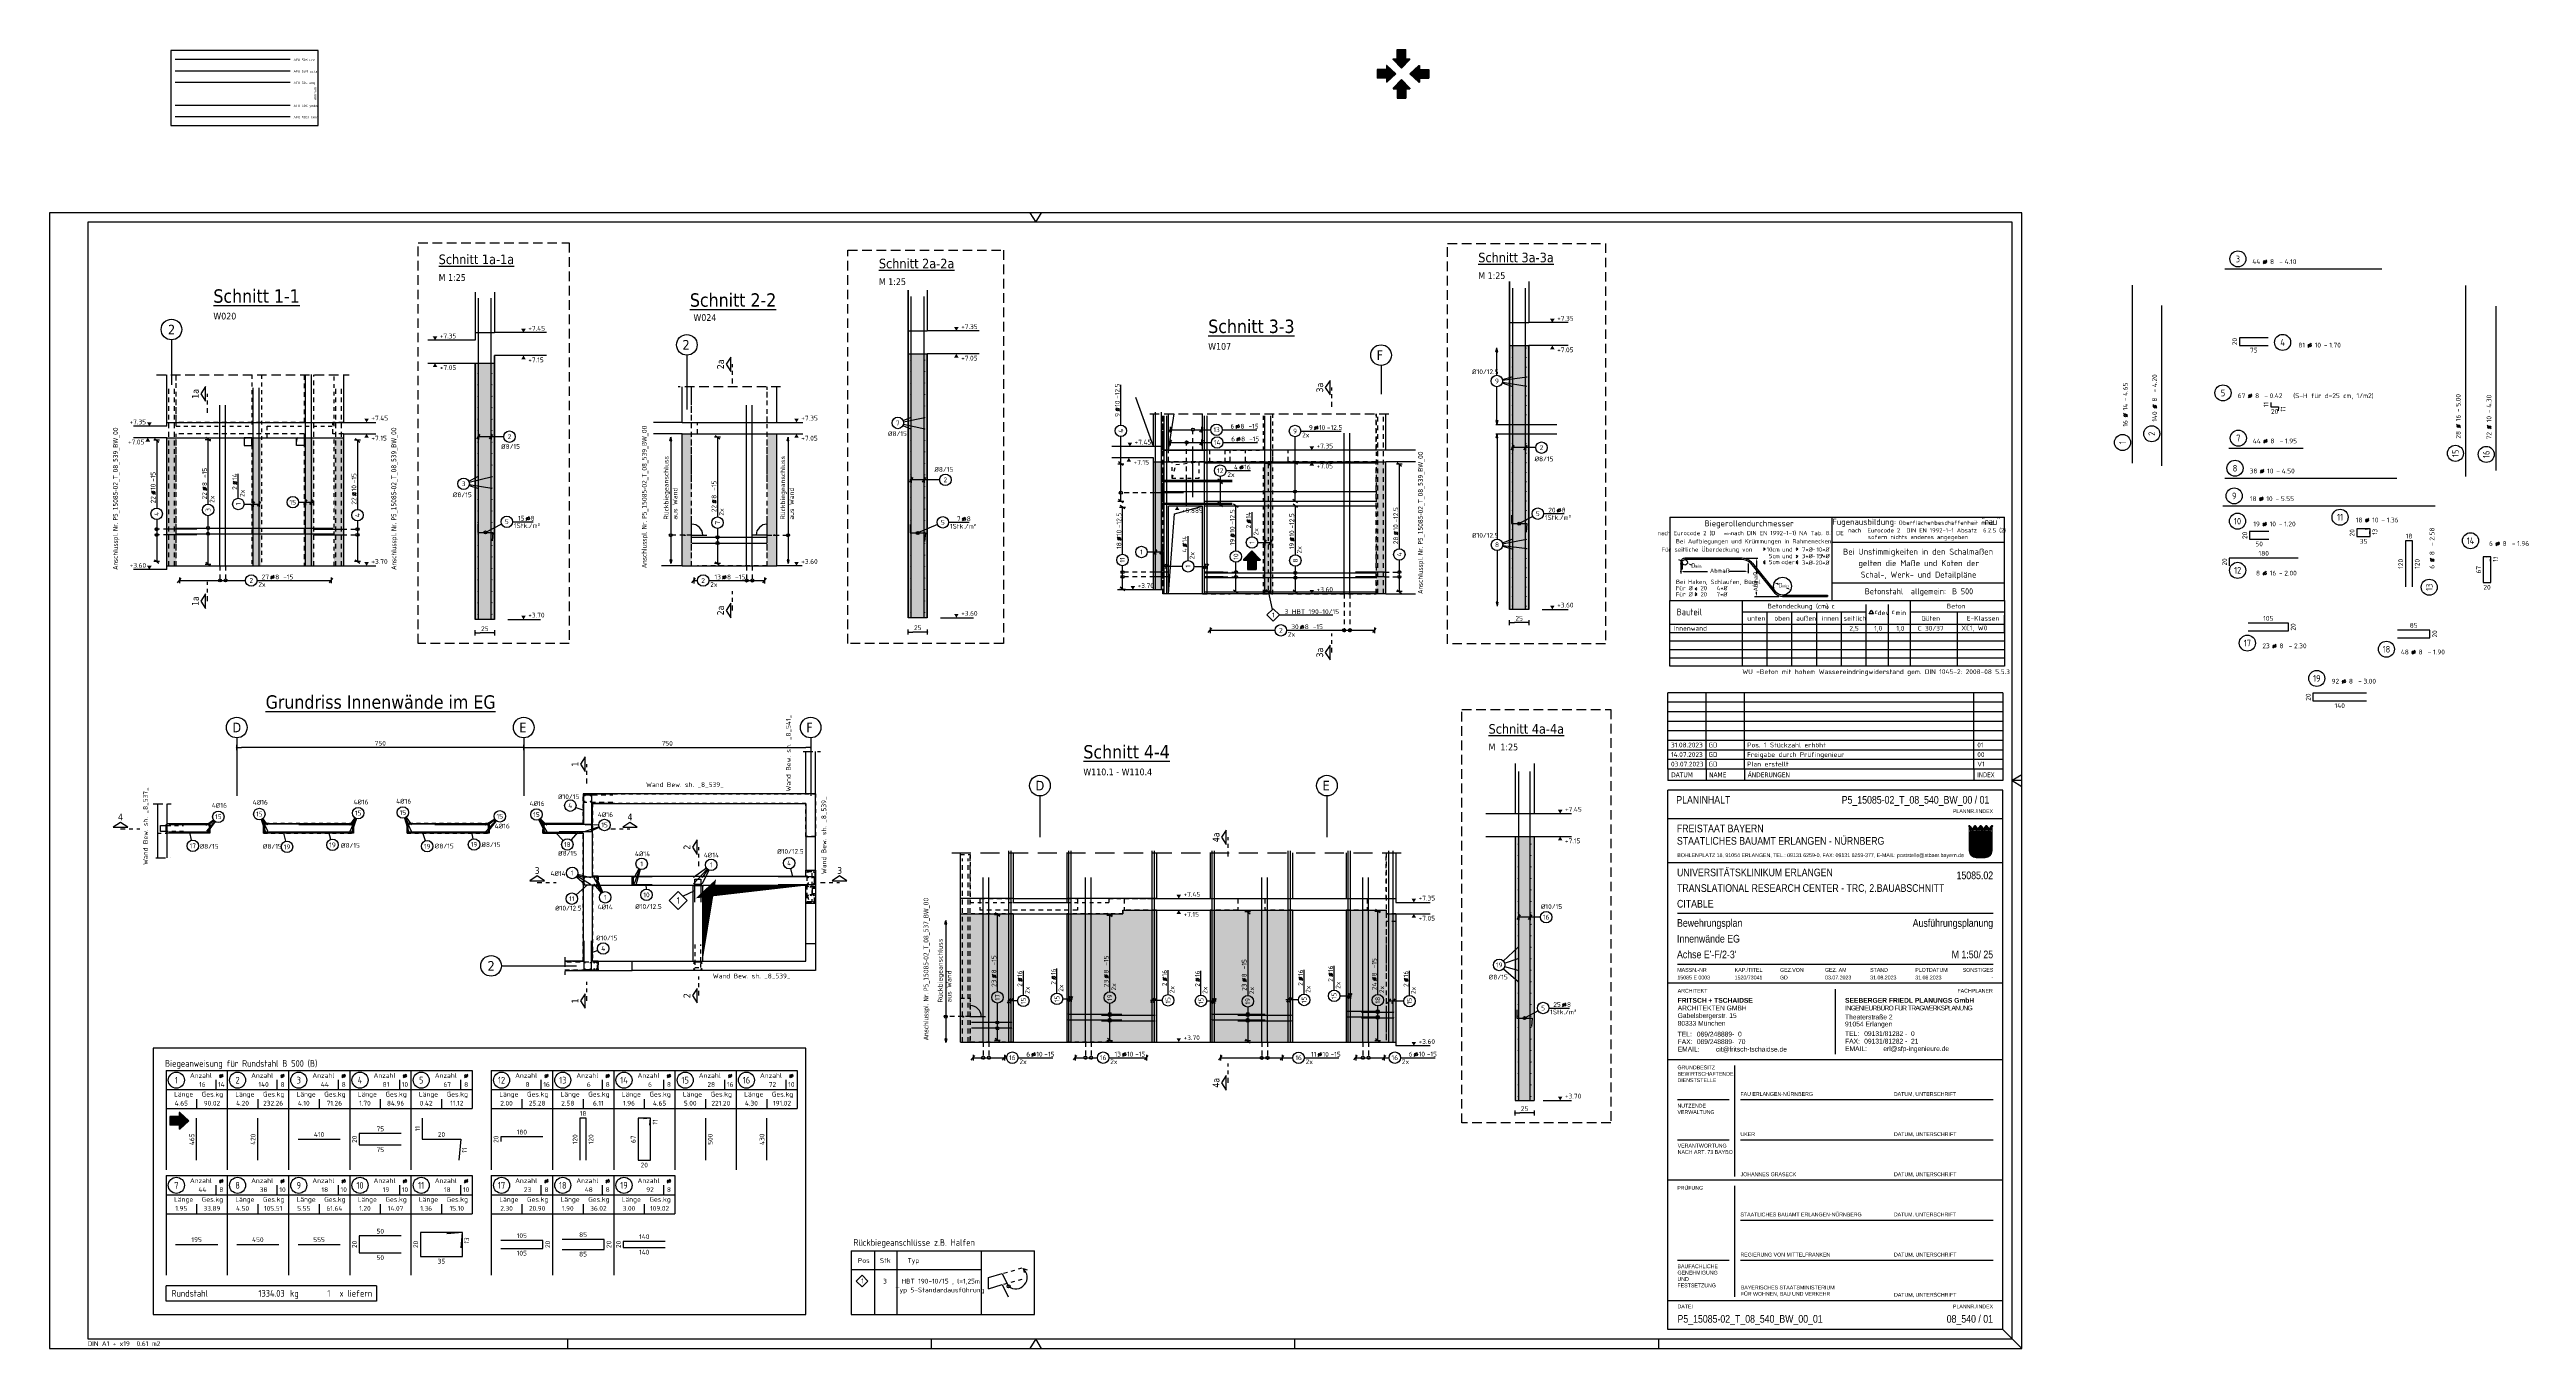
# Model space of a CAD drawing. Extents: x 6 to 70.7, y 1.4 to 35.4.
import ezdxf
from ezdxf.enums import TextEntityAlignment as Align

# ---------------------------------------------------------------- set-up
doc = ezdxf.new("R2010")
doc.units = 0
doc.header["$LTSCALE"] = 0.5
for name, pattern in [('AUSGEZOGEN', [1000.01, 1000, 0.01]), ('DASHDOTSMALL', [1.05, 0.5, -0.25, 0.05, -0.25]), ('DASHED', [0.75, 0.5, -0.25]), ('DASHEDX2', [1.5, 1, -0.5]), ('DOT', [0.175, 0.05, -0.125]), ('HIDDEN', [0.375, 0.25, -0.125]), ('HIDDEN2', [0.187, 0.125, -0.062]), ('PUNKT', [0.175, 0.05, -0.125]), ('STRICHLINIE', [0.75, 0.5, -0.25]), ('STRICHPUNKT2', [0.55, 0.25, -0.125, 0.05, -0.125]), ('VERDECKT', [0.375, 0.25, -0.125])]:
    doc.linetypes.add(name, pattern=pattern)
for name, color, linetype in [('1.OG', 7, 'Continuous'), ('40 A Plankopf Text F+T', 7, 'Continuous'), ('ACHSEN', 7, 'Continuous'), ('AFU', 7, 'Continuous'), ('BET-ANS', 7, 'Continuous'), ('BETON', 7, 'Continuous'), ('Brüstung 1.UG', 7, 'Continuous'), ('DETAIL', 7, 'Continuous'), ('DRUEBER', 7, 'Continuous'), ('grau_dunkel', 7, 'Continuous'), ('grau_hell', 7, 'Continuous'), ('grau_mittel', 7, 'Continuous'), ('HBT', 7, 'Continuous'), ('HILFE', 7, 'Continuous'), ('INDEX', 7, 'Continuous'), ('koten', 7, 'Continuous'), ('MASSE', 7, 'Continuous'), ('OBJEKT', 7, 'Continuous'), ('RAHMEN', 7, 'Continuous'), ('RND', 7, 'Continuous'), ('RND-1', 7, 'Continuous'), ('RND_BILD', 7, 'Continuous'), ('SCHATTEN', 15, 'Continuous'), ('SCHNITTE', 7, 'Continuous'), ('SFP_Achsen', 7, 'Continuous'), ('STEMPEL', 7, 'Continuous'), ('TEXT', 7, 'Continuous'), ('VERDECKT', 7, 'Continuous'), ('WBZ', 7, 'Continuous')]:
    doc.layers.add(name, color=color, linetype=linetype)
doc.layers.add('NOPLOT', color=7, linetype='Continuous', plot=False)
doc.styles.add('ERSTELLTER_STIL_3', font='arial.ttf')
doc.styles.add('ERSTELLTER_STIL_4', font='arialbd.ttf')
doc.styles.add('helv', font='tahoma.ttf')
doc.styles.add('liste', font='isocp-e.shx')
doc.styles.add('plankopf_ArialN', font='ARIALN.TTF')
doc.styles.add('txt', font='isocp.shx')
doc.linetypes.add('ABBRUCH', pattern='A,0.15,-0.15,["x",Standard,S=0.07,R=0,X=-0.1,Y=-0.0238],-0.005', length=0.305)
doc.linetypes.add('AFU_50K', pattern='A,0.15,["/",Standard,S=0.2,R=0,X=-0.01,Y=-0.1],0.07,["/",Standard,S=0.2,R=0,X=-0.01,Y=-0.1],0.15', length=0.37)
doc.linetypes.add('AFU_50L', pattern='A,0.75,["/",Standard,S=0.2,R=0,X=-0.01,Y=-0.1],0.07,["/",Standard,S=0.2,R=0,X=-0.01,Y=-0.1],0.75', length=1.57)
doc.linetypes.add('AFU_50M', pattern='A,0.45,["/",Standard,S=0.2,R=0,X=-0.01,Y=-0.1],0.07,["/",Standard,S=0.2,R=0,X=-0.01,Y=-0.1],0.45', length=0.97)
doc.linetypes.add('AFU_50S', pattern='A,0,-0.15,["/",Standard,S=0.2,R=0,X=-0.01,Y=-0.1],0,-0.07,["/",Standard,S=0.2,R=0,X=-0.01,Y=-0.1],-0.15', length=0.37)
doc.linetypes.add('AFU_50SL', pattern='A,0,-0.75,["/",Standard,S=0.2,R=0,X=-0.01,Y=-0.1],0,-0.07,["/",Standard,S=0.2,R=0,X=-0.01,Y=-0.1],-0.75', length=1.57)
doc.dimstyles.new('DOT_I', dxfattribs={"dimscale": 0.5, "dimtxt": 0.25, "dimasz": 0.25, "dimexe": 0.1, "dimexo": 0.3, "dimgap": 0.1, "dimtad": 1, "dimdec": 3, "dimzin": 3, "dimtxsty": 'txt', "dimblk": 'DOT', "dimblk1": 'DOT', "dimblk2": 'DOT', "dimsah": 1, "dimcen": 0.1, "dimse1": 1, "dimse2": 1, "dimazin": 0, "dimtfac": 1, "dimtdec": 4, "dimtix": 1, "dimtmove": 2, "dimatfit": 3, "dimfxl": 0, "dimtvp": 1, "dimtolj": 1, "dimtzin": 0, "dimarcsym": 0})
pattern_1 = [(0, (-322.07857, -163.97815), (8e-17, 0.254), [])]

# ---------------------------------------------------------------- blocks, each defined once
blk = doc.blocks.new('Bundeslandwappen')
at = {"lineweight": 9, "true_color": 0xffffff}
for points in [[(-5.8, 16.5), (-6, 16.5), (-6, 16.3), (-5.8, 16.3)], [(-5.1, 15.7), (-5.3, 15.7), (-5.3, 15.5), (-5.1, 15.5)], [(-3.5, 15.7), (-3.7, 15.7), (-3.7, 15.5), (-3.5, 15.5)], [(-2.8, 16.5), (-3, 16.5), (-3, 16.3), (-2.8, 16.3)], [(-2.2, 15.7), (-2.4, 15.7), (-2.4, 15.5), (-2.2, 15.5)], [(-0.6, 15.7), (-0.8, 15.7), (-0.8, 15.5), (-0.6, 15.5)], [(0.1, 16.5), (-0.1, 16.5), (-0.1, 16.3), (0.1, 16.3)], [(0.8, 15.7), (0.6, 15.7), (0.6, 15.5), (0.8, 15.5)], [(2.4, 15.7), (2.2, 15.7), (2.2, 15.5), (2.4, 15.5)], [(3, 16.5), (2.8, 16.5), (2.8, 16.3), (3, 16.3)], [(3.7, 15.7), (3.5, 15.7), (3.5, 15.5), (3.7, 15.5)], [(5.3, 15.7), (5.1, 15.7), (5.1, 15.5), (5.3, 15.5)], [(6, 16.5), (5.8, 16.5), (5.8, 16.3), (6, 16.3)]]:
    blk.add_hatch(color=7, dxfattribs=at).paths.add_polyline_path(points)
at = {"true_color": 0xffffff}
for points in [[(-5.3, 12.6), (-5.7, 12.6), (-5.7, 12.2), (-5.1, 12)], [(-3.6, 8.4), (-5.7, 9.2), (-5.7, 6.2), (-2.1, 4.9)], [(-5.7, 6.1), (-5.7, 3.7, 0.041392), (-5.7, 3.1), (-4.2, 2.6)], [(-1.4, 10.7), (-5.1, 12), (-3.6, 8.4), (0.1, 7.1)], [(-0.6, 1.3), (-4.2, 2.6), (-3.3, 0.4, 0.073774), (-2.3, 0.3), (-0.1, 0.3)], [(0.9, 12.6), (-2.2, 12.6), (-1.4, 10.7), (2.2, 9.4)], [(1.6, 3.6), (-2.1, 4.9), (-0.6, 1.3), (2.4, 0.3, 0.043654), (2.9, 0.4)], [(3.7, 5.8), (0.1, 7.1), (1.6, 3.6), (5.2, 2.3)], [(4, 12.6), (1.7, 12.6), (4.4, 11.6)], [(5.7, 8.1), (2.2, 9.4), (3.7, 5.8), (5.7, 5.1)], [(5.7, 11.2), (4.4, 11.6), (5.7, 8.5)]]:
    blk.add_hatch(color=7, dxfattribs=at).paths.add_polyline_path(points)
at = {"lineweight": 9}
h = blk.add_hatch(dxfattribs=at)
h.set_pattern_fill('ANSI31', color=256, scale=0.08, angle=315, style=0)
h.set_pattern_definition(pattern_1)
h.paths.add_polyline_path([(-5.1, 12), (-5.7, 12.2), (-5.7, 9.2), (-3.6, 8.4)])
h = blk.add_hatch(dxfattribs=at)
h.set_pattern_fill('ANSI31', color=256, scale=0.08, angle=315, style=0)
h.set_pattern_definition(pattern_1)
h.paths.add_polyline_path([(-2.1, 4.9), (-5.7, 6.2), (-5.7, 6.1), (-4.2, 2.6), (-0.6, 1.3)])
h = blk.add_hatch(dxfattribs=at)
h.set_pattern_fill('ANSI31', color=256, scale=0.08, angle=315, style=0)
h.set_pattern_definition(pattern_1)
h.paths.add_polyline_path([(-4.2, 2.6), (-5.7, 3.1, 0.285055), (-3.3, 0.4)])
h = blk.add_hatch(dxfattribs=at)
h.set_pattern_fill('ANSI31', color=256, scale=0.08, angle=315, style=0)
h.set_pattern_definition(pattern_1)
h.paths.add_polyline_path([(-2.2, 12.6), (-5.3, 12.6), (-5.1, 12), (-1.4, 10.7)])
h = blk.add_hatch(dxfattribs=at)
h.set_pattern_fill('ANSI31', color=256, scale=0.08, angle=315, style=0)
h.set_pattern_definition(pattern_1)
h.paths.add_polyline_path([(0.1, 7.1), (-3.6, 8.4), (-2.1, 4.9), (1.6, 3.6)])
h = blk.add_hatch(dxfattribs=at)
h.set_pattern_fill('ANSI31', color=256, scale=0.08, angle=315, style=0)
h.set_pattern_definition(pattern_1)
h.paths.add_polyline_path([(2.2, 9.4), (-1.4, 10.7), (0.1, 7.1), (3.7, 5.8)])
h = blk.add_hatch(dxfattribs=at)
h.set_pattern_fill('ANSI31', color=256, scale=0.08, angle=315, style=0)
h.set_pattern_definition(pattern_1)
h.paths.add_polyline_path([(-0.6, 1.3), (-0.1, 0.3), (2.3, 0.3, 0.004354), (2.4, 0.3)])
h = blk.add_hatch(dxfattribs=at)
h.set_pattern_fill('ANSI31', color=256, scale=0.08, angle=315, style=0)
h.set_pattern_definition(pattern_1)
h.paths.add_polyline_path([(4.4, 11.6), (1.7, 12.6), (0.9, 12.6), (2.2, 9.4), (5.7, 8.1), (5.7, 8.5)])
h = blk.add_hatch(dxfattribs=at)
h.set_pattern_fill('ANSI31', color=256, scale=0.08, angle=315, style=0)
h.set_pattern_definition(pattern_1)
h.paths.add_polyline_path([(5.3, 2.1), (5.2, 2.3), (1.6, 3.6), (2.9, 0.4, 0.22704)])
h = blk.add_hatch(dxfattribs=at)
h.set_pattern_fill('ANSI31', color=256, scale=0.08, angle=315, style=0)
h.set_pattern_definition(pattern_1)
h.paths.add_polyline_path([(5.7, 5.1), (3.7, 5.8), (5.2, 2.3), (5.4, 2.2, 0.111178), (5.7, 3.7)])
h = blk.add_hatch(dxfattribs=at)
h.set_pattern_fill('ANSI31', color=256, scale=0.08, angle=315, style=0)
h.set_pattern_definition(pattern_1)
h.paths.add_polyline_path([(5.7, 12.6), (4, 12.6), (4.4, 11.6), (5.7, 11.2)])
for p, q in [((-6, 16.1), (-6, 3.7)), ((-6, 13.3), (6, 13.3)), ((-5.6, 16.6), (-5.6, 16.7)), ((-5.6, 15), (-5.6, 15.2)), ((-5.3, 15.2), (-5.3, 15)), ((-4.7, 14.5), (-5.3, 14.5)), ((-4.1, 14.5), (-3.5, 14.5)), ((-3.5, 15.2), (-3.5, 15)), ((-3.4, 13.9), (-2.9, 14.2)), ((-2.9, 13.6), (-3.4, 13.9)), ((-3.2, 16.6), (-3.2, 16.7)), ((-3.2, 15), (-3.2, 15.2)), ((-2.9, 15.6), (-2.9, 14.5)), ((-2.9, 14.2), (-2.5, 13.9)), ((-2.5, 13.9), (-2.9, 13.6)), ((-2.7, 16.6), (-2.7, 16.7)), ((-2.7, 15), (-2.7, 15.2)), ((-2.4, 15.2), (-2.4, 15)), ((-1.7, 14.5), (-2.3, 14.5)), ((-1.2, 14.5), (-0.6, 14.5)), ((-0.5, 15.2), (-0.5, 15)), ((0, 14.2), (-0.4, 13.9)), ((-0.4, 13.9), (0, 13.6)), ((-0.3, 16.6), (-0.2, 16.7)), ((-0.2, 15), (-0.2, 15.2)), ((0, 15.6), (0, 14.5)), ((0.4, 13.9), (0, 14.2)), ((0, 13.6), (0.4, 13.9)), ((0.3, 16.6), (0.2, 16.7)), ((0.2, 15), (0.2, 15.2)), ((0.5, 15.2), (0.5, 15)), ((1.2, 14.5), (0.6, 14.5)), ((1.7, 14.5), (2.3, 14.5)), ((2.4, 15.2), (2.4, 15)), ((2.9, 14.2), (2.5, 13.9)), ((2.5, 13.9), (2.9, 13.6)), ((2.7, 16.6), (2.7, 16.7)), ((2.7, 15), (2.7, 15.2)), ((2.9, 15.6), (2.9, 14.5)), ((3.4, 13.9), (2.9, 14.2)), ((2.9, 13.6), (3.4, 13.9)), ((3.2, 16.6), (3.2, 16.7)), ((3.2, 15), (3.2, 15.2)), ((3.5, 15.2), (3.5, 15)), ((4.1, 14.5), (3.5, 14.5)), ((4.7, 14.5), (5.3, 14.5)), ((5.3, 15.2), (5.3, 15)), ((5.6, 16.6), (5.6, 16.7)), ((5.6, 15), (5.6, 15.2)), ((6, 3.7), (6, 16.1)), ((-6, 12.9), (6, 12.9)), ((-5.7, 12.6), (-5.7, 3.7)), ((-5.7, 12.6), (5.7, 12.6)), ((-5.7, 12.2), (5.7, 8.1)), ((-5.7, 9.2), (5.7, 5.1)), ((-5.7, 6.2), (5.4, 2.2)), ((-5.7, 6.1), (-3.3, 0.4)), ((-5.7, 3.1), (2.4, 0.3)), ((-5.3, 12.6), (-0.1, 0.3)), ((-2.3, 0.3), (2.3, 0.3)), ((-2.3, 0), (2.3, 0)), ((-2.2, 12.6), (2.9, 0.4)), ((0.9, 12.6), (5.3, 2.1)), ((1.7, 12.6), (5.7, 11.2)), ((4, 12.6), (5.7, 8.5)), ((5.7, 3.7), (5.7, 12.6))]:
    blk.add_line(p, q, dxfattribs=at)
for points in [[(-5.8, 16.3), (-6, 16.3), (-6, 16.5), (-5.8, 16.5)], [(-5.1, 15.5), (-5.3, 15.5), (-5.3, 15.7), (-5.1, 15.7)], [(-4.1, 13.7), (-4.8, 13.7), (-4.8, 14.1), (-4.1, 14.1)], [(-3.7, 15.5), (-3.5, 15.5), (-3.5, 15.7), (-3.7, 15.7)], [(-2.8, 16.3), (-3, 16.3), (-3, 16.5), (-2.8, 16.5)], [(-2.2, 15.5), (-2.4, 15.5), (-2.4, 15.7), (-2.2, 15.7)], [(-1.8, 13.7), (-1, 13.7), (-1, 14.1), (-1.8, 14.1)], [(-0.8, 15.5), (-0.6, 15.5), (-0.6, 15.7), (-0.8, 15.7)], [(0.1, 16.3), (-0.1, 16.3), (-0.1, 16.5), (0.1, 16.5)], [(0.8, 15.5), (0.6, 15.5), (0.6, 15.7), (0.8, 15.7)], [(1.8, 13.7), (1, 13.7), (1, 14.1), (1.8, 14.1)], [(2.2, 15.5), (2.4, 15.5), (2.4, 15.7), (2.2, 15.7)], [(3, 16.3), (2.8, 16.3), (2.8, 16.5), (3, 16.5)], [(3.7, 15.5), (3.5, 15.5), (3.5, 15.7), (3.7, 15.7)], [(4.1, 13.7), (4.8, 13.7), (4.8, 14.1), (4.1, 14.1)], [(5.1, 15.5), (5.3, 15.5), (5.3, 15.7), (5.1, 15.7)], [(5.8, 16.3), (6, 16.3), (6, 16.5), (5.8, 16.5)]]:
    blk.add_lwpolyline(points, close=True, dxfattribs=at)
for centre in [(-5.3, 13.9), (-3.7, 13.9), (-2.2, 13.9), (-0.7, 13.9), (0.7, 13.9), (2.2, 13.9), (3.7, 13.9), (5.3, 13.9)]:
    blk.add_circle(centre, 0.123, dxfattribs=at)
for centre, radius, start, end in [((-5.9, 16.5), 0.362, 44.6681, 253.1183), ((-5.7, 16.7), 0.05, 6.6615, 44.6681), ((-5.6, 16.6), 0.05, 186.6615, 265.6209), ((-5.6, 16.3), 0.281, 346.0232, 85.6209), ((-5.4, 16), 0.179, 74.7883, 15.1356), ((-5.5, 15.2), 0.157, 3.2756, 179.5521), ((-5.2, 15), 0.453, 182.8328, 261.3043), ((-5.4, 16.2), 0.05, 254.7883, 346.0232), ((-5.2, 16), 0.05, 93.0633, 195.1356), ((-5.3, 15.2), 0.191, 249.6358, 3.0857), ((-5.2, 15.9), 0.224, 350.9542, 93.0633), ((-5, 15.2), 0.05, 82.9467, 183.0857), ((-5, 15.5), 0.249, 262.9467, 77.8855), ((-4.9, 15.8), 0.05, 170.9542, 257.8855), ((-4.6, 14.9), 0.224, 71.4, 0), ((-4.7, 14.9), 0.312, 275.9649, 353.9773), ((-4.4, 15.2), 0.208, 317.0775, 222.9225), ((-4.2, 14.9), 0.224, 180, 108.6), ((-4.1, 14.9), 0.312, 186.0227, 264.0351), ((-3.8, 15.5), 0.249, 102.1145, 277.0533), ((-3.9, 15.8), 0.05, 282.1145, 9.0458), ((-3.6, 15.9), 0.224, 86.9367, 189.0458), ((-3.8, 15.2), 0.05, 356.9143, 97.0533), ((-3.5, 15.2), 0.191, 176.9143, 290.3642), ((-3.4, 16), 0.179, 164.8644, 105.2117), ((-3.6, 16), 0.05, 344.8644, 86.9367), ((-3.2, 16.3), 0.281, 94.3791, 193.9768), ((-3.4, 16.2), 0.05, 193.9768, 285.2117), ((-3.3, 15.2), 0.157, 0.4479, 176.7244), ((-3.6, 15), 0.453, 278.6957, 357.1672), ((-2.9, 16.6), 0.264, 24.0166, 155.3409), ((-3.1, 16.7), 0.05, 155.2288, 173.3385), ((-3.2, 16.6), 0.05, 274.3791, 353.3385), ((-2.7, 16.7), 0.05, 6.6615, 24.0166), ((-2.6, 16.6), 0.05, 186.6615, 265.6209), ((-2.5, 16), 0.179, 74.7883, 15.1356), ((-2.6, 15.2), 0.157, 3.2756, 179.5521), ((-2.3, 15), 0.453, 182.8328, 261.3043), ((-2.7, 16.3), 0.281, 346.0232, 85.6209), ((-2.4, 16.2), 0.05, 254.7883, 346.0232), ((-2.3, 15.2), 0.191, 249.6358, 3.0857), ((-2.3, 15.9), 0.224, 350.9542, 93.0633), ((-2.3, 16), 0.05, 93.0633, 195.1356), ((-2.1, 15.5), 0.249, 262.9467, 77.8855), ((-2.1, 15.2), 0.05, 82.9467, 183.0857), ((-2, 15.8), 0.05, 170.9542, 257.8855), ((-1.7, 14.9), 0.224, 71.4, 0), ((-1.5, 15.2), 0.208, 317.0775, 222.9225), ((-1.8, 14.9), 0.312, 275.9649, 353.9773), ((-1.2, 14.9), 0.224, 180, 108.6), ((-1.2, 14.9), 0.312, 186.0227, 264.0351), ((-0.9, 15.5), 0.249, 102.1145, 277.0533), ((-0.7, 15.9), 0.224, 86.9367, 189.0458), ((-0.9, 15.8), 0.05, 282.1145, 9.0458), ((-0.8, 15.2), 0.05, 356.9143, 97.0533), ((-0.6, 15.2), 0.191, 176.9143, 290.3642), ((-0.7, 16), 0.05, 344.8644, 86.9367), ((-0.3, 16.3), 0.281, 94.3791, 193.9768), ((-0.4, 16), 0.179, 164.8644, 105.2117), ((-0.5, 16.2), 0.05, 193.9768, 285.2117), ((-0.7, 15), 0.453, 278.6957, 357.1672), ((-0.4, 15.2), 0.157, 0.4479, 176.7244), ((-0.3, 16.6), 0.05, 274.3791, 353.3385), ((0, 16.6), 0.264, 24.0166, 155.3409), ((-0.2, 16.7), 0.05, 155.2288, 173.3385), ((0.2, 16.7), 0.05, 6.6615, 24.0166), ((0.4, 15.2), 0.157, 3.2756, 179.5521), ((0.7, 15), 0.453, 182.8328, 261.3043), ((0.3, 16.6), 0.05, 186.6615, 265.6209), ((0.3, 16.3), 0.281, 346.0232, 85.6209), ((0.4, 16), 0.179, 74.7883, 15.1356), ((0.5, 16.2), 0.05, 254.7883, 346.0232), ((0.6, 15.2), 0.191, 249.6358, 3.0857), ((0.7, 16), 0.05, 93.0633, 195.1356), ((0.7, 15.9), 0.224, 350.9542, 93.0633), ((0.8, 15.2), 0.05, 82.9467, 183.0857), ((0.9, 15.5), 0.249, 262.9467, 77.8855), ((0.9, 15.8), 0.05, 170.9542, 257.8855), ((1.2, 14.9), 0.224, 71.4, 0), ((1.2, 14.9), 0.312, 275.9649, 353.9773), ((1.5, 15.2), 0.208, 317.0775, 222.9225), ((1.7, 14.9), 0.224, 180, 108.6), ((1.8, 14.9), 0.312, 186.0227, 264.0351), ((2.1, 15.5), 0.249, 102.1145, 277.0533), ((2.3, 15.9), 0.224, 86.9367, 189.0458), ((2, 15.8), 0.05, 282.1145, 9.0458), ((2.1, 15.2), 0.05, 356.9143, 97.0533), ((2.3, 15.2), 0.191, 176.9143, 290.3642), ((2.5, 16), 0.179, 164.8644, 105.2117), ((2.3, 16), 0.05, 344.8644, 86.9367), ((2.3, 15), 0.453, 278.6957, 357.1672), ((2.7, 16.3), 0.281, 94.3791, 193.9768), ((2.4, 16.2), 0.05, 193.9768, 285.2117), ((2.6, 15.2), 0.157, 0.4479, 176.7244), ((2.6, 16.6), 0.05, 274.3791, 353.3385), ((2.9, 16.6), 0.264, 24.0166, 155.3409), ((2.7, 16.7), 0.05, 155.2288, 173.3385), ((3.1, 16.7), 0.05, 6.6615, 24.0166), ((3.2, 16.6), 0.05, 186.6615, 265.6209), ((3.2, 16.3), 0.281, 346.0232, 85.6209), ((3.4, 16), 0.179, 74.7883, 15.1356), ((3.3, 15.2), 0.157, 3.2756, 179.5521), ((3.6, 15), 0.453, 182.8328, 261.3043), ((3.4, 16.2), 0.05, 254.7883, 346.0232), ((3.6, 16), 0.05, 93.0633, 195.1356), ((3.5, 15.2), 0.191, 249.6358, 3.0857), ((3.6, 15.9), 0.224, 350.9542, 93.0633), ((3.8, 15.2), 0.05, 82.9467, 183.0857), ((3.8, 15.5), 0.249, 262.9467, 77.8855), ((3.9, 15.8), 0.05, 170.9542, 257.8855), ((4.2, 14.9), 0.224, 71.4, 0), ((4.1, 14.9), 0.312, 275.9649, 353.9773), ((4.4, 15.2), 0.208, 317.0775, 222.9225), ((4.6, 14.9), 0.224, 180, 108.6), ((4.7, 14.9), 0.312, 186.0227, 264.0351), ((5, 15.5), 0.249, 102.1145, 277.0533), ((4.9, 15.8), 0.05, 282.1145, 9.0458), ((5.2, 15.9), 0.224, 86.9367, 189.0458), ((5, 15.2), 0.05, 356.9143, 97.0533), ((5.3, 15.2), 0.191, 176.9143, 290.3642), ((5.4, 16), 0.179, 164.8644, 105.2117), ((5.2, 16), 0.05, 344.8644, 86.9367), ((5.6, 16.3), 0.281, 94.3791, 193.9768), ((5.4, 16.2), 0.05, 193.9768, 285.2117), ((5.5, 15.2), 0.157, 0.4479, 176.7244), ((5.2, 15), 0.453, 278.6957, 357.1672), ((5.9, 16.5), 0.362, 286.8817, 135.3319), ((5.7, 16.7), 0.05, 135.3319, 173.3385), ((5.6, 16.6), 0.05, 274.3791, 353.3385), ((-2.3, 3.7), 3.7, 180, 270), ((-2.3, 3.7), 3.4, 180, 270), ((2.3, 3.7), 3.7, 270, 0), ((2.3, 3.7), 3.4, 270, 0)]:
    blk.add_arc(centre, radius, start, end, dxfattribs=at)
blk = doc.blocks.new('Plankopf_PU')
for p, q in [((-18.5, 25.4), (-18.5, 27.7)), ((-1, 27.7), (-18.5, 27.7)), ((-1, 27.7), (-18.5, 27.7)), ((-1, 25.4), (-1, 27.7)), ((-1, 25.4), (-18.5, 25.4)), ((-1, 25.4), (-18.5, 25.4)), ((-18.5, 19.1), (-18.5, 25.4)), ((-1, 19.1), (-1, 25.4)), ((-1.5, 22.75), (-18, 22.75)), ((-18, 20.1), (-1.5, 20.1)), ((-18.5, 15.1), (-18.5, 19.1)), ((-1, 19.1), (-18.5, 19.1)), ((-9.75, 18.8), (-9.75, 15.4)), ((-1, 15.1), (-1, 19.1)), ((-1, 15.1), (-18.5, 15.1)), ((-1, 15.1), (-18.5, 15.1)), ((-18.5, 8.8), (-18.5, 15.1)), ((-15, 9), (-15, 14.8)), ((-1, 8.8), (-1, 15.1)), ((-15.3, 13), (-18, 13)), ((-1.5, 13), (-14.7, 13)), ((-15.3, 10.9), (-18, 10.9)), ((-1.5, 10.9), (-14.7, 10.9)), ((-18.5, 2.5), (-18.5, 8.8)), ((-1, 8.8), (-18.5, 8.8)), ((-15, 2.7), (-15, 8.5)), ((-1, 2.5), (-1, 8.8)), ((-1.5, 6.7), (-14.7, 6.7)), ((-15.3, 4.6), (-18, 4.6)), ((-1.5, 4.6), (-14.7, 4.6)), ((-1, 2.5), (-18.5, 2.5)), ((-18.5, 1), (-18.5, 2.5)), ((-1, 2.5), (-18.5, 2.5)), ((-1, 1), (-1, 2.5)), ((-1, 1), (-18.5, 1))]:
    blk.add_line(p, q)
at = {"xscale": 0.1, "yscale": 0.1, "zscale": 0.1}
blk.add_blockref('Bundeslandwappen', (-2.15, 25.67), dxfattribs=at)
at = {"linetype": 'AUSGEZOGEN', "lineweight": 35, "style": 'plankopf_ArialN'}
for s, height, p in [('FREISTAAT BAYERN', 0.4, (-18.03, 27.4)), ('PRÜFUNG', 0.2, (-18.01, 8.5))]:
    blk.add_text(s, height=height, dxfattribs=at).set_placement(p, align=Align.TOP_LEFT)
blk.add_text('STAATLICHES BAUAMT ERLANGEN - NÜRNBERG', height=0.4, dxfattribs=at).set_placement((-18.03, 26.55), align=Align.MIDDLE_LEFT)
at = {"style": 'plankopf_ArialN'}
for s, p in [('BOHLENPLATZ 18, 91054 ERLANGEN, TEL.: 09131 6259-0, FAX: 09131 6259-377, E-MAIL: poststelle@stbaer.bayern.de', (-18.01, 25.7)), ('MASSN.-NR', (-18.01, 19.7)), ('KAP./TITEL', (-15.01, 19.7)), ('GEZ.VON', (-12.64, 19.7)), ('GEZ. AM', (-10.29, 19.7)), ('STAND', (-7.93, 19.7)), ('PLOTDATUM', (-5.57, 19.7)), ('FAU ERLANGEN-NÜRNBERG', (-14.71, 13.21)), ('DATUM, UNTERSCHRIFT', (-6.69, 13.21)), ('UKER', (-14.71, 11.11)), ('DATUM, UNTERSCHRIFT', (-6.68, 11.11)), ('JOHANNES GRASECK', (-14.7, 9.01)), ('DATUM, UNTERSCHRIFT', (-6.68, 9.01)), ('STAATLICHES BAUAMT ERLANGEN-NÜRNBERG', (-14.71, 6.91)), ('DATUM, UNTERSCHRIFT', (-6.69, 6.91)), ('REGIERUNG VON MITTELFRANKEN', (-14.71, 4.81)), ('DATUM, UNTERSCHRIFT', (-6.68, 4.81)), ('DATUM, UNTERSCHRIFT', (-6.68, 2.71)), ('DATEI', (-18, 2.1))]:
    blk.add_text(s, height=0.2, dxfattribs=at).set_placement(p)
for s, p in [('SONSTIGES', (-1.49, 19.7)), ('PLANNR./INDEX', (-1.5, 2.1))]:
    blk.add_text(s, height=0.2, dxfattribs=at).set_placement(p, align=Align.RIGHT)
at = {"linetype": 'AUSGEZOGEN', "lineweight": 35, "style": 'plankopf_ArialN'}
blk.add_text('ARCHITEKT', height=0.2, dxfattribs=at).set_placement((-17.99, 18.61))
blk.add_text('FACHPLANER', height=0.2, dxfattribs=at).set_placement((-1.52, 18.61), align=Align.RIGHT)
at = {"insert": (-5.57, 19.3), "char_height": 0.2, "attachment_point": 7, "style": 'plankopf_ArialN'}
blk.add_mtext('31.08.2023', dxfattribs=at)
at = {"char_height": 0.2, "attachment_point": 1, "style": 'plankopf_ArialN'}
for s, insert, width in [('GRUNDBESITZ\\PBEWIRTSCHAFTENDE DIENSTSTELLE', (-18, 14.8), 2.5), ('NUTZENDE^JVERWALTUNG', (-18, 12.8), 2.6984), ('VERANTWORTUNG  NACH ART. 73 BAYBO', (-17.99, 10.71), 2.6877), ('BAUFACHLICHE GENEHMIGUNG UND FESTSETZUNG', (-18, 4.4), 2.2311), ('BAYERISCHES STAATSMINISTERIUM ^JFÜR WOHNEN, BAU UND VERKEHR', (-14.69, 3.29), 9.2941)]:
    blk.add_mtext(s, dxfattribs=dict(at, insert=insert, width=width))
at = {"style": 'plankopf_ArialN'}
for tag, p in [('PROJEKTBEZEICHNUNGZ1', (-18.03, 24.58)), ('PROJEKTBEZEICHNUNGZ2', (-18.03, 23.76)), ('PROJEKTBEZEICHNUNGZ3', (-18.03, 22.94))]:
    blk.add_attdef(tag, text='', height=0.4, dxfattribs=at).set_placement(p, align=Align.BOTTOM_LEFT)
for tag, p in [('GEB.-NR', (-1.5, 24.95)), ('0.000X', (-1.51, 1.75))]:
    blk.add_attdef(tag, text='', height=0.4, dxfattribs=at).set_placement(p, align=Align.TOP_RIGHT)
for tag, p, height in [('PLANINHALTZ1', (-18.03, 22.06), 0.4), ('PLANINHALTZ2', (-18.03, 21.23), 0.4), ('PLANINHALTZ3', (-18.03, 20.41), 0.4), ('MASSN.-NR', (-18.01, 19.3), 0.2), ('KAPITEL/TITEL', (-15.01, 19.3), 0.2), ('GEZ_VON', (-12.64, 19.3), 0.2), ('GEZ_AM', (-10.29, 19.3), 0.2), ('STAND', (-7.93, 19.3), 0.2)]:
    blk.add_attdef(tag, p, '', height=height, dxfattribs=at)
for tag, height, p in [('PLANUNGSPHASE', 0.4, (-1.5, 22.06)), ('PROJEKTKATEGORIE', 0.4, (-1.5, 21.23)), ('MAßSTAB', 0.4, (-1.5, 20.41)), ('SONSTIGES', 0.2, (-1.5, 19.3))]:
    blk.add_attdef(tag, text='', height=height, dxfattribs=at).set_placement(p, align=Align.RIGHT)
at = {"layer": '40 A Plankopf Text F+T', "color": 7, "linetype": 'Continuous', "lineweight": 13, "char_height": 0.25, "attachment_point": 7}
for s, insert, style in [('\\A1;FRITSCH + TSCHAIDSE ', (-17.99, 18.08), 'ERSTELLTER_STIL_4'), ('\\A1;SEEBERGER FRIEDL PLANUNGS GmbH', (-9.24, 18.08), 'ERSTELLTER_STIL_4'), ('\\A1;ARCHITEKTEN GMBH', (-17.99, 17.68), 'ERSTELLTER_STIL_3'), ('\\A1;Gabelsbergerstr. 15', (-17.99, 17.21), 'ERSTELLTER_STIL_3'), ('\\A1;80333 München', (-17.99, 16.88), 'ERSTELLTER_STIL_3'), ('\\A1;Theaterstraße 2', (-9.24, 17.21), 'ERSTELLTER_STIL_3'), ('\\A1;91054 Erlangen', (-9.24, 16.77), 'ERSTELLTER_STIL_3'), ('\\A1;{\\T0.8;INGENIEURBÜRO FÜR TRAGWERKSPLANUNG}', (-9.24, 17.68), 'ERSTELLTER_STIL_3')]:
    blk.add_mtext(s, dxfattribs=dict(at, insert=insert, style=style))
at = {"layer": '40 A Plankopf Text F+T', "color": 7, "linetype": 'Continuous', "lineweight": 13, "char_height": 0.25, "attachment_point": 7, "line_spacing_factor": 0.945293, "style": 'ERSTELLTER_STIL_3'}
for s, insert in [('\\A1;TEL: ^I089/248889-  0\\PFAX: ^I089/248889-  70\\PEMAIL: ^Icit@fritsch-tschaidse.de', (-17.99, 15.48)), ('\\A1;TEL: ^I09131/81282 -  0\\PFAX: ^I09131/81282 -  21\\PEMAIL: ^Ierl@sfp-ingenieure.de', (-9.24, 15.48))]:
    blk.add_mtext(s, dxfattribs=dict(at, insert=insert))
blk = doc.blocks.new('Plankopf-ER')
at = {"layer": 'RAHMEN', "color": 7, "linetype": 'Continuous'}
for p, q in [((-0.5, 4.6), (-18, 4.6)), ((-18, 4.1), (-18, 4.6)), ((-0.5, 4.1), (-18, 4.1)), ((-18, 3.6), (-18, 4.1)), ((-16, 4.1), (-16, 4.6)), ((-16, 3.6), (-16, 4.1)), ((-14, 4.1), (-14, 4.6)), ((-14, 3.6), (-14, 4.1)), ((-2, 4.1), (-2, 4.6)), ((-2, 3.6), (-2, 4.1)), ((-0.5, 4.6), (-0.5, 4.1)), ((-0.5, 4.1), (-0.5, 3.6)), ((-0.5, 3.6), (-18, 3.6)), ((-18, 3.1), (-18, 3.6)), ((-0.5, 3.1), (-18, 3.1)), ((-18, 2.6), (-18, 3.1)), ((-0.5, 2.6), (-18, 2.6)), ((-18, 2.1), (-18, 2.6)), ((-16, 3.1), (-16, 3.6)), ((-16, 2.6), (-16, 3.1)), ((-16, 2.1), (-16, 2.6)), ((-14, 3.1), (-14, 3.6)), ((-14, 2.6), (-14, 3.1)), ((-14, 2.1), (-14, 2.6)), ((-2, 3.1), (-2, 3.6)), ((-2, 2.6), (-2, 3.1)), ((-2, 2.1), (-2, 2.6)), ((-0.5, 3.6), (-0.5, 3.1)), ((-0.5, 3.1), (-0.5, 2.6)), ((-0.5, 2.6), (-0.5, 2.1)), ((-0.5, 2.1), (-18, 2.1)), ((-18, 1.6), (-18, 2.1)), ((-0.5, 1.6), (-18, 1.6)), ((-18, 1.1), (-18, 1.6)), ((-16, 1.6), (-16, 2.1)), ((-16, 1.1), (-16, 1.6)), ((-14, 1.6), (-14, 2.1)), ((-14, 1.1), (-14, 1.6)), ((-2, 1.6), (-2, 2.1)), ((-2, 1.1), (-2, 1.6)), ((-0.5, 2.1), (-0.5, 1.6)), ((-0.5, 1.6), (-0.5, 1.1)), ((-0.5, 1.1), (-18, 1.1)), ((-18, 0.6), (-18, 1.1)), ((-0.5, 0.6), (-18, 0.6)), ((-18, 0.6), (-18, 0)), ((-0.5, 0), (-18, 0)), ((-16, 0.6), (-16, 1.1)), ((-16, 0.6), (-16, 0)), ((-14, 0.6), (-14, 1.1)), ((-14, 0.6), (-14, 0)), ((-2, 0.6), (-2, 1.1)), ((-2, 0.6), (-2, 0)), ((-0.5, 1.1), (-0.5, 0.6)), ((-0.5, 0.6), (-0.5, 0))]:
    blk.add_line(p, q, dxfattribs=at)
at = {"layer": 'RAHMEN', "color": 7, "linetype": 'Continuous', "style": 'txt'}
for tag, p in [('INDEX-D8', (-17.84, 4.24)), ('INDEX-D7', (-17.84, 3.74)), ('INDEX-N8', (-15.88, 4.24)), ('INDEX-N7', (-15.88, 3.74)), ('INDEX-X8', (-13.86, 4.24)), ('INDEX-X7', (-13.86, 3.74)), ('INDEX8', (-1.83, 4.24)), ('INDEX7', (-1.83, 3.74)), ('INDEX-D6', (-17.84, 3.24)), ('INDEX-D5', (-17.84, 2.74)), ('INDEX-N6', (-15.88, 3.24)), ('INDEX-N5', (-15.88, 2.74)), ('INDEX-X6', (-13.86, 3.24)), ('INDEX-X5', (-13.86, 2.74)), ('INDEX6', (-1.83, 3.24)), ('INDEX5', (-1.83, 2.74)), ('INDEX-D4', (-17.84, 2.24)), ('INDEX-D3', (-17.84, 1.74)), ('INDEX-D2', (-17.84, 1.24)), ('INDEX-N4', (-15.88, 2.24)), ('INDEX-N3', (-15.88, 1.74)), ('INDEX-N2', (-15.88, 1.24)), ('INDEX-X4', (-13.86, 2.24)), ('INDEX-X3', (-13.86, 1.74)), ('INDEX-X2', (-13.86, 1.24)), ('INDEX4', (-1.83, 2.24)), ('INDEX3', (-1.83, 1.74)), ('INDEX2', (-1.83, 1.24)), ('INDEX-D1', (-17.84, 0.74)), ('INDEX-N1', (-15.88, 0.74)), ('INDEX-X1', (-13.86, 0.74)), ('INDEX1', (-1.83, 0.74))]:
    blk.add_attdef(tag, p, '', height=0.25, dxfattribs=at)
at = {"layer": 'STEMPEL', "color": 7, "linetype": 'Continuous', "style": 'helv'}
for s, p in [('DATUM', (-17.83, 0.18)), ('NAME', (-15.85, 0.18)), ('ÄNDERUNGEN', (-13.83, 0.18))]:
    blk.add_text(s, height=0.25, dxfattribs=at).set_placement(p)
at = {"layer": 'STEMPEL', "color": 7, "linetype": 'Continuous', "style": 'helv', "width": 0.8}
blk.add_text('INDEX', height=0.25, dxfattribs=at).set_placement((-1.83, 0.18))
blk = doc.blocks.new('RND_AUSZ')
at = {"layer": 'RND', "color": 7, "linetype": 'Continuous'}
blk.add_line((1.34, 0.26), (1.51, 0.47), dxfattribs=at)
at = {"layer": 'RND', "color": 1, "linetype": 'Continuous'}
blk.add_circle((0, 0.52), 0.42, dxfattribs=at)
at = {"layer": 'RND', "color": 7, "linetype": 'Continuous'}
blk.add_circle((1.42, 0.36), 0.075, dxfattribs=at)
at = {"layer": 'RND', "color": 7, "linetype": 'Continuous', "style": 'txt'}
blk.add_text('-', height=0.25, dxfattribs=at).set_placement((2.16, 0.25))
for tag, p in [('WIEOFT', (-0.54, 0.25)), ('STK', (1.17, 0.25))]:
    blk.add_attdef(tag, text='', height=0.25, dxfattribs=at).set_placement(p, align=Align.RIGHT)
at = {"layer": 'RND', "color": 1, "linetype": 'Continuous', "style": 'txt'}
blk.add_attdef('POS', text='', height=0.35, dxfattribs=at).set_placement((0, 0.52), align=Align.MIDDLE)
at = {"layer": 'RND', "color": 7, "linetype": 'Continuous', "style": 'txt'}
for tag, p in [('DS', (1.68, 0.25)), ('LANG', (2.44, 0.25)), ('TEXT', (3.67, 0.25))]:
    blk.add_attdef(tag, p, '', height=0.25, dxfattribs=at)
blk = doc.blocks.new('SCHN-2')
at = {"layer": 'SCHNITTE', "color": 6, "linetype": 'Continuous'}
blk.add_lwpolyline([(0.38, 0.09), (0, 0.34), (-0.38, 0.09)], close=True, dxfattribs=at)
at = {"layer": 'SCHNITTE', "color": 1, "linetype": 'DASHDOTSMALL', "style": 'helv'}
blk.add_attdef('SCHN-2', text='', height=0.35, dxfattribs=at).set_placement((0, 0.45), align=Align.CENTER)
blk = doc.blocks.new('okrd_o')
at = {"layer": 'koten', "color": 7, "linetype": 'Continuous'}
blk.add_solid([(-0.12, 0.2), (0.12, 0.2), (0, 0)], dxfattribs=at)
at = {"layer": 'koten', "style": 'txt'}
blk.add_attdef('OKRD', (0.25, 0.1), '', height=0.25, dxfattribs=at)
blk = doc.blocks.new('lei_gre')
at = {"layer": 'RND', "color": 7, "linetype": 'Continuous'}
for p, q in [((-0.09, -0.12), (0.09, 0.12)), ((0, 0.15), (0, -0.15))]:
    blk.add_line(p, q, dxfattribs=at)
blk = doc.blocks.new('RND_LEI')
at = {"layer": 'RND', "color": 7, "linetype": 'Continuous'}
blk.add_line((1.02, 0.07), (1.19, 0.27), dxfattribs=at)
for centre, radius in [((0, 0), 0.3), ((1.11, 0.17), 0.075)]:
    blk.add_circle(centre, radius, dxfattribs=at)
at = {"layer": 'RND', "color": 7, "linetype": 'Continuous', "style": 'txt'}
blk.add_attdef('POSL', text='', height=0.25, dxfattribs=at).set_placement((0, 0), align=Align.MIDDLE)
blk.add_attdef('ANZ', text='', height=0.25, dxfattribs=at).set_placement((0.93, 0.06), align=Align.RIGHT)
for tag, p in [('DUM', (1.25, 0.06)), ('ABSTD', (1.67, 0.06)), ('POSTXT', (0.37, -0.33))]:
    blk.add_attdef(tag, p, '', height=0.25, dxfattribs=at)
blk = doc.blocks.new('okrd_u')
at = {"layer": 'koten', "color": 7, "linetype": 'Continuous'}
blk.add_solid([(-0.12, -0.2), (0.12, -0.2), (0, 0)], dxfattribs=at)
at = {"layer": 'koten', "style": 'txt'}
blk.add_attdef('OKRD', (0.25, -0.35), '', height=0.25, dxfattribs=at)
blk = doc.blocks.new('DOT')
at = {"layer": 'MASSE', "color": 7, "linetype": 'Continuous'}
for p, q in [((0, 0), (-1, 0)), ((0, 0.54), (0, -0.54))]:
    blk.add_line(p, q, dxfattribs=at)
at = {"layer": 'MASSE', "color": 7, "linetype": 'Continuous', "const_width": 0.2}
blk.add_lwpolyline([(-0.1, 0, 1), (0.1, 0, 1)], format="xyb", close=True, dxfattribs=at)
blk = doc.blocks.new('*D16')
at = {"layer": 'Defpoints', "color": 0, "linetype": 'AUSGEZOGEN', "transparency": 16777216}
for p in [(17.128, 20.12), (17.128, 20.12), (17.628, 20.12)]:
    blk.add_point(p, dxfattribs=at)
at = {"layer": 'MASSE', "color": 0, "linetype": 'AUSGEZOGEN', "lineweight": -2, "transparency": 16777216}
blk.add_line((17.503, 20.12), (17.253, 20.12), dxfattribs=at)
at = {"layer": 'MASSE', "color": 0, "linetype": 'AUSGEZOGEN', "lineweight": -2, "transparency": 16777216, "xscale": 0.125, "yscale": 0.125, "zscale": 0.125, "rotation": 180}
blk.add_blockref('DOT', (17.128, 20.12), dxfattribs=at)
at = {"layer": 'MASSE', "color": 0, "linetype": 'AUSGEZOGEN', "lineweight": -2, "transparency": 16777216, "xscale": 0.125, "yscale": 0.125, "zscale": 0.125}
blk.add_blockref('DOT', (17.628, 20.12), dxfattribs=at)
at = {"layer": 'MASSE', "color": 0, "linetype": 'AUSGEZOGEN', "transparency": 16777216, "insert": (17.378, 20.232), "char_height": 0.125, "attachment_point": 5, "style": 'txt'}
blk.add_mtext('\\A1;25', dxfattribs=at)
blk = doc.blocks.new('RND_HIN')
at = {"layer": 'RND', "color": 7, "linetype": 'Continuous'}
blk.add_circle((0, 0), 0.3, dxfattribs=at)
at = {"layer": 'RND', "color": 7, "linetype": 'Continuous', "style": 'txt'}
blk.add_attdef('POSI', text='', height=0.25, dxfattribs=at).set_placement((0, 0), align=Align.MIDDLE)
blk = doc.blocks.new('PFEIL')
at = {"color": 7, "linetype": 'Continuous'}
blk.add_solid([(-1, -0.17), (-1, 0.17), (0, 0)], dxfattribs=at)
blk = doc.blocks.new('Pfeillinie')
at = {"layer": 'TEXT', "linetype": 'Continuous'}
blk.add_hatch(color=7, dxfattribs=at).paths.add_polyline_path([(0, 0), (-0.8, 0.2), (-0.8, 0), (-0.8, -0.2)])
at = {"layer": 'TEXT', "color": 7, "linetype": 'Continuous'}
for p, q in [((-0.8, 0), (-0.8, 0.2)), ((-0.8, 0.2), (0, 0)), ((-0.8, 0), (-0.8, -0.2)), ((-0.8, -0.2), (0, 0))]:
    blk.add_line(p, q, dxfattribs=at)
blk = doc.blocks.new('HBT_LEI')
at = {"layer": 'HBT', "color": 7, "linetype": 'Continuous'}
blk.add_lwpolyline([(-0.33, 0), (0, 0.33), (0.33, 0), (0, -0.33)], close=True, dxfattribs=at)
at = {"layer": 'HBT', "color": 7, "linetype": 'Continuous', "style": 'txt'}
blk.add_attdef('POSH', text='', height=0.25, dxfattribs=at).set_placement((0, -0.13), align=Align.CENTER)
blk.add_attdef('STKH', text='', height=0.25, dxfattribs=at).set_placement((0.78, 0.05), align=Align.RIGHT)
at = {"layer": 'HBT', "style": 'txt'}
for tag, p in [('ARTH', (0.97, 0.05)), ('TEXTH', (0.42, -0.31))]:
    blk.add_attdef(tag, p, '', height=0.25, dxfattribs=at)
blk = doc.blocks.new('*D18')
at = {"layer": 'Defpoints', "color": 0, "linetype": 'AUSGEZOGEN', "transparency": 16777216}
for p in [(28.442, 20.143), (28.442, 20.143), (28.942, 20.143)]:
    blk.add_point(p, dxfattribs=at)
at = {"layer": 'MASSE', "color": 0, "linetype": 'AUSGEZOGEN', "lineweight": -2, "transparency": 16777216}
blk.add_line((28.817, 20.143), (28.567, 20.143), dxfattribs=at)
at = {"layer": 'MASSE', "color": 0, "linetype": 'AUSGEZOGEN', "lineweight": -2, "transparency": 16777216, "xscale": 0.125, "yscale": 0.125, "zscale": 0.125, "rotation": 180}
blk.add_blockref('DOT', (28.442, 20.143), dxfattribs=at)
at = {"layer": 'MASSE', "color": 0, "linetype": 'AUSGEZOGEN', "lineweight": -2, "transparency": 16777216, "xscale": 0.125, "yscale": 0.125, "zscale": 0.125}
blk.add_blockref('DOT', (28.942, 20.143), dxfattribs=at)
at = {"layer": 'MASSE', "color": 0, "linetype": 'AUSGEZOGEN', "transparency": 16777216, "insert": (28.692, 20.256), "char_height": 0.125, "attachment_point": 5, "style": 'txt'}
blk.add_mtext('\\A1;25', dxfattribs=at)
blk = doc.blocks.new('*D19')
at = {"layer": 'Defpoints', "color": 0, "linetype": 'AUSGEZOGEN', "transparency": 16777216}
for p in [(44.164, 20.388), (44.164, 20.388), (44.664, 20.388)]:
    blk.add_point(p, dxfattribs=at)
at = {"layer": 'MASSE', "color": 0, "linetype": 'AUSGEZOGEN', "lineweight": -2, "transparency": 16777216}
blk.add_line((44.539, 20.388), (44.289, 20.388), dxfattribs=at)
at = {"layer": 'MASSE', "color": 0, "linetype": 'AUSGEZOGEN', "lineweight": -2, "transparency": 16777216, "xscale": 0.125, "yscale": 0.125, "zscale": 0.125, "rotation": 180}
blk.add_blockref('DOT', (44.164, 20.388), dxfattribs=at)
at = {"layer": 'MASSE', "color": 0, "linetype": 'AUSGEZOGEN', "lineweight": -2, "transparency": 16777216, "xscale": 0.125, "yscale": 0.125, "zscale": 0.125}
blk.add_blockref('DOT', (44.664, 20.388), dxfattribs=at)
at = {"layer": 'MASSE', "color": 0, "linetype": 'AUSGEZOGEN', "transparency": 16777216, "insert": (44.414, 20.501), "char_height": 0.125, "attachment_point": 5, "style": 'txt'}
blk.add_mtext('\\A1;25', dxfattribs=at)
blk = doc.blocks.new('A1-19-0')
at = {"layer": 'RAHMEN'}
for p, q in [((103.1, 59.4), (0, 59.4)), ((0, 59.4), (0, 0)), ((103.1, 0), (103.1, 59.4)), ((0, 0), (103.1, 0))]:
    blk.add_line(p, q, dxfattribs=at)
at = {"layer": 'RAHMEN', "color": 5}
for p, q in [((102.6, 58.9), (2, 58.9)), ((2, 58.9), (2, 0.5)), ((102.6, 0.5), (102.6, 58.9)), ((2, 0.5), (102.6, 0.5))]:
    blk.add_line(p, q, dxfattribs=at)
at = {"layer": 'RAHMEN', "color": 7, "linetype": 'Continuous'}
for p, q in [((51.24, 59.4), (51.55, 58.9)), ((51.55, 58.9), (51.86, 59.4)), ((103.1, 30.01), (102.6, 29.7)), ((102.6, 29.7), (103.1, 29.39)), ((51.55, 0.5), (51.24, 0)), ((51.86, 0), (51.55, 0.5))]:
    blk.add_line(p, q, dxfattribs=at)
at = {"layer": 'RAHMEN', "color": 7}
for p, q in [((27.1, 0), (27.1, 0.5)), ((46.1, 0), (46.1, 0.5)), ((65.1, 0), (65.1, 0.5)), ((84.1, 0.5), (84.1, 0))]:
    blk.add_line(p, q, dxfattribs=at)
at = {"layer": 'RAHMEN', "color": 7, "style": 'txt'}
blk.add_text('DIN A1 + x19  0.61 m2', height=0.25, dxfattribs=at).set_placement((1.99, 0.13))
blk = doc.blocks.new('*D22')
at = {"layer": 'Defpoints', "color": 0, "linetype": 'AUSGEZOGEN', "transparency": 16777216}
for p in [(10.895, 17.122), (10.895, 17.122), (18.395, 17.122)]:
    blk.add_point(p, dxfattribs=at)
at = {"layer": 'MASSE', "color": 0, "linetype": 'AUSGEZOGEN', "lineweight": -2, "transparency": 16777216}
blk.add_line((18.27, 17.122), (11.02, 17.122), dxfattribs=at)
at = {"layer": 'MASSE', "color": 0, "linetype": 'AUSGEZOGEN', "lineweight": -2, "transparency": 16777216, "xscale": 0.125, "yscale": 0.125, "zscale": 0.125, "rotation": 180}
blk.add_blockref('DOT', (10.895, 17.122), dxfattribs=at)
at = {"layer": 'MASSE', "color": 0, "linetype": 'AUSGEZOGEN', "lineweight": -2, "transparency": 16777216, "xscale": 0.125, "yscale": 0.125, "zscale": 0.125}
blk.add_blockref('DOT', (18.395, 17.122), dxfattribs=at)
at = {"layer": 'MASSE', "color": 0, "linetype": 'AUSGEZOGEN', "transparency": 16777216, "insert": (14.645, 17.235), "char_height": 0.125, "attachment_point": 5, "style": 'txt'}
blk.add_mtext('\\A1;750', dxfattribs=at)
blk = doc.blocks.new('*D23')
at = {"layer": 'Defpoints', "color": 0, "linetype": 'AUSGEZOGEN', "transparency": 16777216}
for p in [(18.395, 17.122), (25.895, 17.122), (25.895, 17.122)]:
    blk.add_point(p, dxfattribs=at)
at = {"layer": 'MASSE', "color": 0, "linetype": 'AUSGEZOGEN', "lineweight": -2, "transparency": 16777216}
blk.add_line((18.52, 17.122), (25.77, 17.122), dxfattribs=at)
at = {"layer": 'MASSE', "color": 0, "linetype": 'AUSGEZOGEN', "lineweight": -2, "transparency": 16777216, "xscale": 0.125, "yscale": 0.125, "zscale": 0.125, "rotation": 180}
blk.add_blockref('DOT', (18.395, 17.122), dxfattribs=at)
at = {"layer": 'MASSE', "color": 0, "linetype": 'AUSGEZOGEN', "lineweight": -2, "transparency": 16777216, "xscale": 0.125, "yscale": 0.125, "zscale": 0.125}
blk.add_blockref('DOT', (25.895, 17.122), dxfattribs=at)
at = {"layer": 'MASSE', "color": 0, "linetype": 'AUSGEZOGEN', "transparency": 16777216, "insert": (22.145, 17.235), "char_height": 0.125, "attachment_point": 5, "style": 'txt'}
blk.add_mtext('\\A1;750', dxfattribs=at)
blk = doc.blocks.new('*D25')
at = {"layer": 'Defpoints', "color": 0, "linetype": 'AUSGEZOGEN', "transparency": 16777216}
for p in [(44.305, 7.567), (44.305, 7.567), (44.805, 7.567)]:
    blk.add_point(p, dxfattribs=at)
at = {"layer": 'MASSE', "color": 0, "linetype": 'AUSGEZOGEN', "lineweight": -2, "transparency": 16777216}
blk.add_line((44.68, 7.567), (44.43, 7.567), dxfattribs=at)
at = {"layer": 'MASSE', "color": 0, "linetype": 'AUSGEZOGEN', "lineweight": -2, "transparency": 16777216, "xscale": 0.125, "yscale": 0.125, "zscale": 0.125, "rotation": 180}
blk.add_blockref('DOT', (44.305, 7.567), dxfattribs=at)
at = {"layer": 'MASSE', "color": 0, "linetype": 'AUSGEZOGEN', "lineweight": -2, "transparency": 16777216, "xscale": 0.125, "yscale": 0.125, "zscale": 0.125}
blk.add_blockref('DOT', (44.805, 7.567), dxfattribs=at)
at = {"layer": 'MASSE', "color": 0, "linetype": 'AUSGEZOGEN', "transparency": 16777216, "insert": (44.555, 7.679), "char_height": 0.125, "attachment_point": 5, "style": 'txt'}
blk.add_mtext('\\A1;25', dxfattribs=at)
blk = doc.blocks.new('hin_ind5')
at = {"layer": 'grau_hell', "linetype": 'AUSGEZOGEN'}
h = blk.add_hatch(color=9, dxfattribs=at)
h.dxf.hatch_style = 2
h.paths.add_polyline_path([(0, 0), (0.62, -0.58), (0.62, -0.3), (1.31, -0.3), (1.31, 0.3), (0.62, 0.3), (0.62, 0.58)])
h.paths.add_polyline_path([(0.34, -0.27), (1.31, -0.27), (1.31, 0.27), (0.34, 0.27)], flags=9)
at = {"layer": 'OBJEKT', "linetype": 'AUSGEZOGEN'}
for points in [[(0.62, 0.3), (0.66, 0.3), (0.66, 0.58), (0.62, 0.58)], [(0.62, -0.58), (0.66, -0.58), (0.66, -0.3), (0.62, -0.3)]]:
    blk.add_hatch(color=1, dxfattribs=at).paths.add_polyline_path(points)
at = {"layer": 'OBJEKT', "color": 1, "linetype": 'AUSGEZOGEN'}
for p, q in [((0, 0), (0.62, 0.58)), ((0, 0), (0.62, -0.58)), ((0.62, 0.58), (0.62, 0.3)), ((0.62, 0.58), (0.66, 0.58)), ((0.62, 0.3), (1.31, 0.3)), ((0.66, 0.58), (0.66, 0.3)), ((1.31, 0.3), (1.31, -0.3)), ((0.62, -0.3), (0.62, -0.58)), ((0.62, -0.3), (1.31, -0.3)), ((0.66, -0.3), (0.66, -0.58))]:
    blk.add_line(p, q, dxfattribs=at)
at = {"layer": 'OBJEKT', "color": 7, "linetype": 'AUSGEZOGEN'}
blk.add_line((0.62, -0.58), (0.66, -0.58), dxfattribs=at)
at = {"layer": 'INDEX', "color": 1, "linetype": 'Continuous', "style": 'helv'}
blk.add_attdef('INDEX', text='', height=0.35, rotation=360, dxfattribs=at).set_placement((1.26, 0), align=Align.MIDDLE_RIGHT)
blk = doc.blocks.new('RND_LIS2')
at = {"layer": 'RND', "color": 3, "linetype": 'Continuous'}
for p, q in [((0, 0), (0, -5.2)), ((0, 0), (3.2, 0)), ((3.2, 0), (3.2, -2)), ((0, -1), (3.2, -1)), ((2.6, -0.5), (2.6, -1)), ((0, -2), (3.2, -2)), ((1.6, -1.5), (1.6, -2))]:
    blk.add_line(p, q, dxfattribs=at)
at = {"layer": 'RND', "color": 7, "linetype": 'Continuous'}
blk.add_line((2.81, -0.39), (2.97, -0.19), dxfattribs=at)
at = {"layer": 'RND', "color": 1, "linetype": 'Continuous'}
blk.add_circle((0.54, -0.51), 0.42, dxfattribs=at)
at = {"layer": 'RND', "color": 7, "linetype": 'Continuous'}
blk.add_circle((2.89, -0.29), 0.075, dxfattribs=at)
at = {"layer": 'RND', "color": 7, "linetype": 'Continuous', "style": 'txt'}
for s, p in [('Länge', (0.42, -1.37)), ('Anzahl', (1.25, -0.39)), ('Ges.kg', (1.87, -1.37))]:
    blk.add_text(s, height=0.25, dxfattribs=at).set_placement(p)
at = {"layer": 'RND', "color": 1, "linetype": 'Continuous', "style": 'txt'}
blk.add_attdef('POS1', text='', height=0.35, dxfattribs=at).set_placement((0.54, -0.51), align=Align.MIDDLE)
at = {"layer": 'RND', "color": 7, "linetype": 'Continuous', "style": 'txt'}
for tag, p in [('STK1', (1.9, -0.86)), ('DS1', (2.89, -0.86)), ('LANG1', (0.8, -1.84)), ('GEW', (2.4, -1.84))]:
    blk.add_attdef(tag, text='', height=0.25, dxfattribs=at).set_placement(p, align=Align.CENTER)
blk = doc.blocks.new('RND_SUM')
at = {"layer": 'RND', "color": 5, "linetype": 'Continuous'}
for p, q in [((0, 0), (0, 0.8)), ((11, 0.8), (0, 0.8)), ((11, 0), (0, 0)), ((11, 0.8), (11, 0))]:
    blk.add_line(p, q, dxfattribs=at)
at = {"layer": 'RND', "color": 1, "linetype": 'Continuous', "style": 'txt'}
for s, p in [('Rundstahl', (0.29, 0.24)), ('kg', (6.48, 0.24))]:
    blk.add_text(s, height=0.35, dxfattribs=at).set_placement(p)
blk.add_text('x liefern', height=0.35, dxfattribs=at).set_placement((10.78, 0.24), align=Align.RIGHT)
for tag, p in [('RND-S', (6.2, 0.24)), ('RND-Z', (8.59, 0.24))]:
    blk.add_attdef(tag, text='', height=0.35, dxfattribs=at).set_placement(p, align=Align.RIGHT)

msp = doc.modelspace()

# ---------------------------------------------------------------- hatches: boundary and pattern name
at = {"layer": 'grau_hell'}
msp.add_hatch(color=9, dxfattribs=at).paths.add_polyline_path([(31.188, 12.772), (30.063, 12.772), (30.063, 9.422), (31.188, 9.422)])
h = msp.add_hatch(color=9, dxfattribs=at)
h.paths.add_polyline_path([(40.938, 12.572), (40.938, 12.872), (39.888, 12.872), (39.888, 9.422), (40.938, 9.422)])
h.paths.add_polyline_path([(38.488, 12.872), (36.338, 12.872), (36.338, 9.422), (38.488, 9.422)])
h.paths.add_polyline_path([(34.938, 12.872), (34.051, 12.872), (34.051, 12.772), (32.588, 12.772), (32.588, 9.422), (34.938, 9.422)])
at = {"layer": 'grau_mittel'}
for points in [[(28.942, 27.418), (28.442, 27.418), (28.442, 20.518), (28.942, 20.518)], [(44.664, 27.635), (44.164, 27.635), (44.164, 20.735), (44.664, 20.735)], [(17.128, 20.473), (17.628, 20.473), (17.628, 27.173), (17.128, 27.173)], [(12.908, 25.225), (12.658, 25.225), (12.658, 25.025), (12.658, 21.875), (12.908, 21.875)], [(35.102, 24.596), (34.852, 24.596), (34.852, 21.246), (35.102, 21.246)], [(37.977, 24.596), (37.727, 24.596), (37.727, 21.146), (37.977, 21.146)], [(40.927, 24.596), (40.677, 24.596), (40.677, 21.146), (40.927, 21.146)], [(44.805, 14.795), (44.305, 14.795), (44.305, 7.895), (44.805, 7.895)]]:
    msp.add_hatch(color=61, dxfattribs=at).paths.add_polyline_path(points)
h = msp.add_hatch(color=61, dxfattribs=at)
h.paths.add_polyline_path([(22.534, 21.875), (22.784, 21.875), (22.784, 25.325), (22.534, 25.325)])
h.paths.add_polyline_path([(25.009, 25.325), (24.759, 25.325), (24.759, 21.875), (25.009, 21.875)])
h = msp.add_hatch(color=61, dxfattribs=at)
h.paths.add_polyline_path([(9.063, 21.875), (9.313, 21.875), (9.313, 25.225), (9.063, 25.225)])
h.paths.add_polyline_path([(11.288, 21.875), (11.538, 21.875), (11.538, 25.225), (11.288, 25.225), (11.288, 25.025)])
h.paths.add_polyline_path([(13.438, 21.875), (13.688, 21.875), (13.688, 25.225), (13.438, 25.225)])
h = msp.add_hatch(color=61, dxfattribs=at)
h.paths.add_polyline_path([(29.813, 10.572), (30.063, 10.572), (30.063, 12.772), (29.813, 12.772)])
h.paths.add_polyline_path([(29.813, 9.422), (30.063, 9.422), (30.063, 10.572), (29.813, 10.572)])
h = msp.add_hatch(color=61, dxfattribs=at)
h.paths.add_polyline_path([(40.938, 12.772), (40.938, 12.572), (41.188, 12.572), (41.188, 12.772)])
h.paths.add_polyline_path([(41.188, 12.572), (40.938, 12.572), (40.938, 9.422), (41.188, 9.422)])

# ---------------------------------------------------------------- linework, layer by layer
for p, q in [((57.051, 16.007), (48.301, 16.007)), ((48.301, 15.257), (48.301, 16.007)), ((57.051, 15.257), (57.051, 16.007))]:
    msp.add_line(p, q)
at = {"layer": '1.OG', "color": 7, "linetype": 'PUNKT', "lineweight": -2}
for p, q in [((9.07, 15.646), (9.07, 15.133)), ((19.945, 15.133), (19.945, 15.913)), ((19.945, 15.913), (26.02, 15.913)), ((25.77, 15.663), (20.195, 15.663)), ((20.195, 15.663), (20.195, 13.763)), ((25.77, 14.798), (25.77, 15.663)), ((26.02, 15.913), (26.02, 14.798)), ((9.07, 15.133), (10.195, 15.133)), ((10.195, 15.133), (10.195, 14.883)), ((18.895, 14.883), (18.895, 15.133)), ((18.895, 15.133), (19.945, 15.133)), ((10.195, 14.883), (9.07, 14.883)), ((9.07, 14.883), (9.07, 14.236)), ((19.945, 14.883), (18.895, 14.883)), ((19.945, 11.538), (19.945, 14.883)), ((26.02, 14.798), (25.77, 14.798)), ((20.195, 13.763), (20.345, 13.763)), ((20.345, 13.763), (20.345, 13.513)), ((21.23, 13.763), (25.77, 13.763)), ((21.23, 13.513), (21.23, 13.763)), ((25.77, 13.763), (25.77, 13.913)), ((25.77, 13.913), (26.02, 13.913)), ((26.02, 13.913), (26.02, 13.048)), ((20.345, 13.513), (20.195, 13.513)), ((20.195, 13.513), (20.195, 11.538)), ((22.82, 13.513), (21.23, 13.513)), ((22.82, 11.538), (22.82, 13.513)), ((25.77, 13.513), (23.07, 13.513)), ((23.07, 13.513), (23.07, 11.538)), ((25.77, 13.048), (25.77, 13.513)), ((26.02, 13.048), (25.77, 13.048)), ((25.77, 11.538), (25.77, 11.998)), ((25.77, 11.998), (26.02, 11.998)), ((26.02, 11.998), (26.02, 11.288)), ((19.467, 11.538), (19.945, 11.538)), ((20.345, 11.288), (19.467, 11.288)), ((20.195, 11.538), (20.345, 11.538)), ((20.345, 11.538), (20.345, 11.288)), ((21.23, 11.288), (21.23, 11.538)), ((21.23, 11.538), (22.82, 11.538)), ((26.02, 11.288), (21.23, 11.288)), ((23.07, 11.538), (25.77, 11.538))]:
    msp.add_line(p, q, dxfattribs=at)
at = {"layer": '1.OG', "color": 7, "linetype": 'PUNKT'}
msp.add_line((8.82, 14.883), (9.07, 14.883), dxfattribs=at)
at = {"layer": '1.OG', "color": 7, "linetype": 'PUNKT', "lineweight": -2}
for points in [[(11.595, 14.883), (13.945, 14.883), (13.945, 15.133), (11.595, 15.133)], [(15.345, 14.883), (17.495, 14.883), (17.495, 15.133), (15.345, 15.133)]]:
    msp.add_lwpolyline(points, close=True, dxfattribs=at)
at = {"layer": 'ACHSEN', "color": 140, "linetype": 'AUSGEZOGEN'}
for p, q in [((9.188, 27.783), (9.188, 26.604)), ((22.659, 27.383), (22.659, 25.965)), ((40.802, 27.114), (40.802, 26.364)), ((10.895, 17.376), (10.895, 15.856)), ((18.395, 17.376), (18.395, 15.856)), ((25.895, 17.376), (25.895, 15.856)), ((31.888, 15.856), (31.888, 14.778)), ((39.388, 15.856), (39.388, 14.778)), ((17.812, 11.413), (19.771, 11.413))]:
    msp.add_line(p, q, dxfattribs=at)
at = {"layer": 'AFU', "color": 8, "linetype": 'AFU_50K'}
for p, q in [((12.288, 35.112), (9.288, 35.112)), ((17.128, 27.973), (17.628, 27.973)), ((28.442, 28.018), (28.942, 28.018)), ((44.164, 28.235), (44.664, 28.235)), ((28.442, 27.418), (28.942, 27.418)), ((44.164, 27.635), (44.664, 27.635)), ((17.128, 27.173), (17.628, 27.173)), ((35.102, 24.996), (34.852, 24.996)), ((35.102, 21.246), (34.852, 21.246)), ((35.102, 21.146), (35.102, 21.246)), ((35.252, 21.146), (35.102, 21.146)), ((44.664, 20.735), (44.164, 20.735)), ((17.628, 20.473), (17.128, 20.473)), ((28.942, 20.518), (28.442, 20.518)), ((9.07, 15.133), (9.07, 14.883)), ((44.305, 15.395), (44.805, 15.395)), ((44.305, 14.795), (44.805, 14.795)), ((22.82, 13.513), (23.101, 13.513)), ((40.938, 12.772), (41.188, 12.772)), ((22.82, 11.538), (23.07, 11.538)), ((44.305, 7.895), (44.805, 7.895))]:
    msp.add_line(p, q, dxfattribs=at)
at = {"layer": 'AFU', "color": 8, "linetype": 'AFU_50M'}
msp.add_line((12.288, 34.812), (9.288, 34.812), dxfattribs=at)
at = {"layer": 'AFU', "color": 8, "linetype": 'AFU_50L'}
for p, q in [((12.288, 34.512), (9.288, 34.512)), ((9.063, 25.625), (13.688, 25.625)), ((22.534, 25.625), (25.009, 25.625)), ((22.534, 25.325), (25.009, 25.325)), ((9.063, 25.225), (13.688, 25.225)), ((35.102, 24.896), (35.102, 24.996)), ((40.927, 24.896), (35.102, 24.896)), ((34.852, 24.596), (40.927, 24.596)), ((9.063, 21.875), (13.688, 21.875)), ((22.534, 21.875), (25.009, 21.875)), ((40.927, 21.146), (36.137, 21.146)), ((31.188, 13.172), (29.813, 13.172)), ((34.938, 13.172), (32.588, 13.172)), ((36.338, 13.172), (38.488, 13.172)), ((39.888, 13.172), (41.188, 13.172)), ((29.813, 12.772), (31.188, 12.772)), ((32.588, 12.772), (34.051, 12.772)), ((34.051, 12.772), (34.051, 12.872)), ((34.051, 12.872), (34.938, 12.872)), ((36.338, 12.872), (38.488, 12.872)), ((39.888, 12.872), (40.938, 12.872)), ((40.938, 12.872), (40.938, 12.772)), ((29.813, 9.422), (31.188, 9.422)), ((32.588, 9.422), (34.938, 9.422)), ((36.338, 9.422), (38.488, 9.422)), ((39.888, 9.422), (41.188, 9.422))]:
    msp.add_line(p, q, dxfattribs=at)
at = {"layer": 'AFU', "color": 8, "linetype": 'AFU_50S'}
msp.add_line((12.288, 33.912), (9.288, 33.912), dxfattribs=at)
at = {"layer": 'AFU', "color": 8, "linetype": 'AFU_50SL'}
msp.add_line((12.288, 33.612), (9.288, 33.612), dxfattribs=at)
at = {"layer": 'AFU', "color": 8, "linetype": 'ABBRUCH'}
msp.add_lwpolyline([(9.169, 33.385), (13.024, 33.385), (13.024, 35.352), (9.169, 35.352)], close=True, dxfattribs=at)
at = {"layer": 'BETON', "color": 6, "linetype": 'AUSGEZOGEN', "lineweight": 35}
for p, q in [((44.164, 29.308), (44.164, 20.735)), ((28.442, 29.079), (28.442, 20.518)), ((17.628, 27.373), (17.628, 20.473)), ((28.942, 27.418), (28.942, 20.518)), ((44.664, 27.635), (44.664, 20.735)), ((17.128, 27.173), (17.128, 20.473))]:
    msp.add_line(p, q, dxfattribs=at)
at = {"layer": 'BETON', "color": 6, "linetype": 'AUSGEZOGEN'}
for p, q in [((44.664, 29.309), (44.664, 28.235)), ((17.128, 29.029), (17.128, 27.773)), ((17.628, 29.029), (17.628, 27.973)), ((28.942, 29.08), (28.942, 28.018)), ((18.989, 27.373), (17.628, 27.373)), ((30.303, 27.418), (28.942, 27.418)), ((45.696, 27.635), (44.664, 27.635)), ((9.063, 25.525), (9.063, 26.866)), ((15.892, 27.173), (17.128, 27.173)), ((22.534, 25.625), (22.534, 26.551)), ((25.009, 25.625), (25.009, 26.551)), ((9.063, 25.525), (8.198, 25.525)), ((13.688, 25.625), (14.534, 25.625)), ((13.688, 25.325), (14.534, 25.325)), ((22.534, 25.625), (21.791, 25.625)), ((22.534, 25.325), (21.791, 25.325)), ((22.534, 21.875), (22.534, 25.325)), ((25.009, 25.625), (25.694, 25.625)), ((25.009, 21.875), (25.009, 25.325)), ((25.009, 25.325), (25.694, 25.325)), ((34.852, 24.996), (34.852, 25.852)), ((35.252, 24.896), (35.252, 25.852)), ((36.137, 24.896), (36.137, 25.852)), ((40.927, 24.896), (40.927, 25.852)), ((9.063, 25.225), (8.198, 25.225)), ((9.063, 21.775), (9.063, 25.225)), ((34.852, 24.996), (33.769, 24.996)), ((34.852, 24.696), (33.769, 24.696)), ((34.852, 21.246), (34.852, 24.696)), ((35.252, 24.896), (36.137, 24.896)), ((41.7, 24.896), (40.927, 24.896)), ((40.927, 21.146), (40.927, 24.596)), ((41.7, 24.596), (40.927, 24.596)), ((36.137, 23.431), (35.252, 23.431)), ((35.252, 21.146), (35.252, 23.431)), ((36.137, 21.146), (36.137, 23.431)), ((9.063, 21.775), (8.198, 21.775)), ((13.688, 21.875), (14.534, 21.875)), ((22.534, 21.875), (21.998, 21.875)), ((25.677, 21.875), (25.009, 21.875)), ((34.852, 21.246), (33.913, 21.246)), ((36.137, 21.146), (35.252, 21.146)), ((40.927, 21.146), (41.7, 21.146)), ((44.305, 16.702), (44.305, 15.395)), ((44.805, 16.702), (44.805, 15.395)), ((43.544, 15.395), (44.305, 15.395)), ((44.805, 15.395), (45.783, 15.395)), ((29.813, 9.422), (29.813, 14.371)), ((31.188, 14.371), (31.188, 13.072)), ((32.588, 14.371), (32.588, 13.072)), ((34.938, 14.371), (34.938, 13.172)), ((36.338, 14.371), (36.338, 13.172)), ((38.488, 14.371), (38.488, 13.172)), ((39.888, 14.371), (39.888, 13.172)), ((41.188, 14.371), (41.188, 13.072)), ((43.544, 14.795), (44.305, 14.795)), ((44.305, 14.795), (44.305, 7.895)), ((44.805, 14.795), (44.805, 7.895)), ((44.805, 14.795), (45.783, 14.795)), ((25.94, 13.448), (26.02, 13.448)), ((25.94, 13.298), (25.94, 13.448)), ((26.02, 13.298), (25.94, 13.298)), ((31.188, 13.072), (32.588, 13.072)), ((34.938, 13.172), (36.338, 13.172)), ((38.488, 13.172), (39.888, 13.172)), ((41.188, 13.072), (42.083, 13.072)), ((31.188, 12.772), (31.188, 9.422)), ((31.188, 12.772), (32.588, 12.772)), ((32.588, 12.772), (32.588, 9.422)), ((34.938, 12.872), (34.938, 9.422)), ((34.938, 12.872), (36.338, 12.872)), ((36.338, 12.872), (36.338, 9.422)), ((38.488, 12.872), (38.488, 9.422)), ((38.488, 12.872), (39.888, 12.872)), ((39.888, 12.872), (39.888, 9.422)), ((41.188, 12.772), (41.188, 9.322)), ((41.188, 12.772), (42.083, 12.772)), ((31.188, 9.422), (32.588, 9.422)), ((34.938, 9.422), (36.338, 9.422)), ((38.488, 9.422), (39.888, 9.422)), ((42.083, 9.322), (41.188, 9.322))]:
    msp.add_line(p, q, dxfattribs=at)
at = {"layer": 'BETON', "color": 6, "linetype": 'AUSGEZOGEN', "lineweight": 25}
for p, q in [((18.989, 27.973), (17.628, 27.973)), ((30.303, 28.018), (28.942, 28.018)), ((45.696, 28.235), (44.664, 28.235)), ((17.128, 27.773), (15.892, 27.773))]:
    msp.add_line(p, q, dxfattribs=at)
at = {"layer": 'BETON', "color": 6, "linetype": 'AUSGEZOGEN', "lineweight": -2}
for p, q in [((13.688, 26.866), (13.688, 25.625)), ((13.688, 25.325), (13.688, 21.875)), ((8.82, 15.646), (8.82, 14.236)), ((9.07, 15.646), (9.07, 15.133)), ((19.945, 15.913), (19.945, 15.133)), ((26.02, 15.913), (19.945, 15.913)), ((20.195, 13.763), (20.195, 15.663)), ((20.195, 15.663), (25.77, 15.663)), ((25.77, 15.663), (25.77, 14.798)), ((26.02, 14.798), (26.02, 15.913)), ((9.07, 15.133), (10.195, 15.133)), ((10.195, 15.133), (10.195, 14.883)), ((11.595, 15.133), (13.945, 15.133)), ((11.595, 14.883), (11.595, 15.133)), ((13.945, 15.133), (13.945, 14.883)), ((15.345, 15.133), (17.495, 15.133)), ((15.345, 14.883), (15.345, 15.133)), ((17.495, 15.133), (17.495, 14.883)), ((19.945, 15.133), (18.895, 15.133)), ((18.895, 15.133), (18.895, 14.883)), ((10.195, 14.883), (9.07, 14.883)), ((9.07, 14.883), (9.07, 14.236)), ((13.945, 14.883), (11.595, 14.883)), ((17.495, 14.883), (15.345, 14.883)), ((18.895, 14.883), (19.945, 14.883)), ((19.945, 14.883), (19.945, 11.538)), ((25.77, 14.798), (26.02, 14.798)), ((20.345, 13.763), (20.195, 13.763)), ((20.345, 13.513), (20.345, 13.763)), ((21.23, 13.763), (25.77, 13.763)), ((21.23, 13.513), (21.23, 13.763)), ((25.77, 13.763), (25.77, 13.913)), ((25.77, 13.913), (26.02, 13.913)), ((26.02, 13.913), (26.02, 13.448)), ((20.195, 11.538), (20.195, 13.513)), ((20.195, 13.513), (20.345, 13.513)), ((22.82, 13.513), (21.23, 13.513)), ((22.82, 11.538), (22.82, 13.513)), ((25.77, 13.513), (23.07, 13.513)), ((23.07, 13.513), (23.07, 11.538)), ((25.77, 13.048), (25.77, 13.513)), ((26.02, 13.048), (25.77, 13.048)), ((26.02, 13.298), (26.02, 13.048)), ((25.77, 11.538), (25.77, 11.998)), ((25.77, 11.998), (26.02, 11.998)), ((26.02, 11.998), (26.02, 11.288)), ((19.945, 11.538), (19.467, 11.538)), ((19.467, 11.288), (20.345, 11.288)), ((20.345, 11.538), (20.195, 11.538)), ((20.345, 11.288), (20.345, 11.538)), ((21.23, 11.288), (21.23, 11.538)), ((21.23, 11.538), (22.82, 11.538)), ((26.02, 11.288), (21.23, 11.288)), ((23.07, 11.538), (25.77, 11.538))]:
    msp.add_line(p, q, dxfattribs=at)
at = {"layer": 'BETON', "color": 6, "linetype": 'AUSGEZOGEN'}
for points in [[(11.288, 25.025), (11.288, 25.225), (11.088, 25.225), (11.088, 25.025)], [(12.658, 25.225), (12.658, 25.025), (12.458, 25.025), (12.458, 25.225)]]:
    msp.add_lwpolyline(points, close=True, dxfattribs=at)
at = {"layer": 'Brüstung 1.UG', "color": 102, "linetype": 'DOT'}
for p, q in [((25.77, 11.998), (25.77, 13.048)), ((26.02, 13.048), (26.02, 11.998))]:
    msp.add_line(p, q, dxfattribs=at)
at = {"layer": 'DETAIL', "color": 102, "linetype": 'STRICHLINIE'}
for points in [[(15.638, 19.846), (15.638, 30.318), (19.586, 30.318), (19.586, 19.846)], [(26.869, 19.846), (26.869, 30.129), (30.935, 30.129), (30.935, 19.846)], [(42.543, 19.833), (42.543, 30.307), (46.668, 30.307), (46.668, 19.833)], [(42.915, 7.306), (42.915, 18.114), (46.81, 18.114), (46.81, 7.306)]]:
    msp.add_lwpolyline(points, close=True, dxfattribs=at)
at = {"layer": 'DRUEBER', "color": 7, "linetype": 'DOT'}
for p, q in [((9.313, 25.525), (9.313, 26.866)), ((22.784, 21.875), (22.784, 26.551)), ((24.759, 21.875), (24.759, 26.551)), ((9.313, 25.525), (11.288, 25.525)), ((11.688, 25.525), (13.438, 25.525)), ((35.102, 24.896), (35.102, 25.852)), ((37.727, 24.896), (37.727, 25.852)), ((37.977, 21.146), (37.977, 25.852)), ((40.677, 25.852), (40.677, 21.146)), ((9.313, 21.875), (9.313, 25.225)), ((9.313, 25.225), (11.288, 25.225)), ((11.688, 25.225), (13.438, 25.225)), ((35.102, 24.896), (35.252, 24.896)), ((36.137, 24.896), (36.327, 24.896)), ((36.327, 24.596), (36.327, 24.896)), ((36.727, 24.596), (36.727, 24.896)), ((36.727, 24.896), (37.727, 24.896)), ((35.102, 21.146), (35.102, 24.596)), ((35.102, 24.596), (36.327, 24.596)), ((36.727, 24.596), (37.727, 24.596)), ((37.727, 21.146), (37.727, 24.596)), ((35.252, 21.146), (35.102, 21.146)), ((36.327, 21.146), (36.137, 21.146)), ((37.727, 21.146), (36.727, 21.146)), ((40.938, 13.172), (40.938, 14.371)), ((33.701, 13.172), (34.938, 13.172)), ((36.338, 13.172), (38.488, 13.172)), ((39.888, 13.172), (40.938, 13.172)), ((31.188, 12.772), (29.813, 12.772)), ((34.051, 12.772), (32.588, 12.772)), ((34.051, 12.872), (34.938, 12.872)), ((36.338, 12.872), (38.488, 12.872)), ((39.888, 12.872), (40.938, 12.872)), ((40.938, 12.872), (40.938, 12.772)), ((40.938, 12.572), (40.938, 9.422)), ((31.188, 9.422), (30.063, 9.422)), ((33.701, 9.422), (32.588, 9.422))]:
    msp.add_line(p, q, dxfattribs=at)
at = {"layer": 'DRUEBER', "color": 7, "linetype": 'PUNKT'}
for p, q in [((11.288, 26.866), (11.288, 25.525)), ((11.538, 26.866), (11.538, 21.875)), ((11.688, 25.225), (11.688, 25.525)), ((11.288, 25.225), (11.288, 21.875)), ((29.813, 14.322), (30.063, 14.322)), ((30.063, 14.322), (30.063, 13.072)), ((30.063, 13.072), (31.188, 13.072)), ((32.588, 13.072), (33.701, 13.072)), ((33.701, 13.072), (33.701, 13.172)), ((34.051, 12.872), (34.051, 12.772)), ((41.188, 12.772), (40.938, 12.772)), ((41.188, 12.572), (40.938, 12.572)), ((29.813, 10.572), (30.063, 10.572)), ((30.063, 10.572), (30.063, 9.422))]:
    msp.add_line(p, q, dxfattribs=at)
at = {"layer": 'DRUEBER', "color": 7, "linetype": 'PUNKT', "lineweight": -2}
for p, q in [((13.438, 25.525), (13.438, 26.866)), ((13.438, 21.875), (13.438, 25.225))]:
    msp.add_line(p, q, dxfattribs=at)
at = {"layer": 'grau_dunkel', "color": 21}
msp.add_lwpolyline([(25.77, 13.513, 0, 0.31, 0), (23.079, 13.358, 0, 0, 0), (23.23, 13.5, 0.322, 0, 0), (23.07, 11.538, 0, 0, 0)], format="xyseb", dxfattribs=at)
at = {"layer": 'HBT', "color": 6, "linetype": 'STRICHPUNKT2'}
msp.add_line((37.852, 24.549), (37.852, 21.213), dxfattribs=at)
at = {"layer": 'HBT', "color": 7, "linetype": 'AUSGEZOGEN'}
for p, q in [((37.852, 21.213), (37.955, 20.736)), ((38.152, 20.589), (39.539, 20.589))]:
    msp.add_line(p, q, dxfattribs=at)
at = {"layer": 'HBT', "color": 5, "linetype": 'Continuous'}
for p, q in [((26.953, 3.958), (31.742, 3.958)), ((26.953, 3.958), (26.953, 2.3)), ((26.953, 3.958), (31.742, 3.958)), ((31.742, 2.3), (31.742, 3.958)), ((26.953, 2.3), (31.742, 2.3))]:
    msp.add_line(p, q, dxfattribs=at)
at = {"layer": 'HBT', "color": 1, "linetype": 'AUSGEZOGEN'}
for points in [[(9.04, 14.931), (8.9, 14.931), (8.9, 15.085), (9.04, 15.085)], [(22.868, 13.083), (22.868, 13.513), (22.868, 13.683), (23.022, 13.683), (23.022, 13.513), (23.022, 13.083)]]:
    msp.add_lwpolyline(points, dxfattribs=at)
at = {"layer": 'HBT', "color": 102, "linetype": 'AUSGEZOGEN'}
msp.add_lwpolyline([(9.07, 15.101), (9.04, 15.101), (9.04, 14.915), (9.07, 14.915)], dxfattribs=at)
at = {"layer": 'HBT', "color": 1, "linetype": 'HIDDEN2'}
for points in [[(9.04, 15.085), (9.07, 15.085), (9.5, 15.085)], [(9.5, 14.931), (9.07, 14.931), (9.04, 14.931)], [(22.868, 11.968), (22.868, 11.538), (22.868, 11.368), (23.022, 11.368), (23.022, 11.538), (23.022, 11.968)]]:
    msp.add_lwpolyline(points, dxfattribs=at)
at = {"layer": 'HBT', "color": 1, "linetype": 'Continuous'}
msp.add_lwpolyline([(22.2, 13.123), (22.434, 13.356), (22.667, 13.123), (22.434, 12.89)], close=True, dxfattribs=at)
at = {"layer": 'HBT', "color": 102, "linetype": 'AUSGEZOGEN'}
for points in [[(22.852, 13.513), (23.038, 13.513), (23.038, 13.543), (22.852, 13.543)], [(22.852, 11.538), (23.038, 11.538), (23.038, 11.508), (22.852, 11.508)]]:
    msp.add_lwpolyline(points, close=True, dxfattribs=at)
at = {"layer": 'HILFE', "color": 102, "linetype": 'DASHED'}
for p, q in [((8.8, 26.866), (13.835, 26.866)), ((25.109, 26.551), (22.434, 26.551)), ((34.758, 25.852), (41.027, 25.852)), ((25.7, 17.018), (26.156, 17.018)), ((8.713, 15.646), (9.18, 15.646)), ((8.779, 14.236), (9.155, 14.236)), ((19.467, 11.638), (19.467, 11.182))]:
    msp.add_line(p, q, dxfattribs=at)
at = {"layer": 'HILFE', "color": 102, "linetype": 'AUSGEZOGEN'}
for p, q in [((35.252, 24.896), (35.397, 25.852)), ((35.406, 23.237), (36.137, 23.431)), ((35.252, 21.146), (35.406, 23.237)), ((45.013, 20.735), (45.696, 20.735)), ((17.976, 20.473), (18.837, 20.473)), ((29.29, 20.518), (30.151, 20.518)), ((22.55, 13.24), (22.868, 13.384)), ((45.042, 7.895), (45.783, 7.895))]:
    msp.add_line(p, q, dxfattribs=at)
at = {"layer": 'HILFE', "color": 102, "linetype": 'DASHEDX2'}
msp.add_line((29.582, 14.371), (41.408, 14.371), dxfattribs=at)
at = {"layer": 'NOPLOT', "color": 191, "linetype": 'AUSGEZOGEN'}
for p, q in [((34.852, 24.996), (34.39, 26.28)), ((57.051, 1.907), (57.551, 1.407))]:
    msp.add_line(p, q, dxfattribs=at)
at = {"layer": 'NOPLOT', "color": 191, "linetype": 'Continuous'}
for points in [[(43.804, 25.573), (45.395, 25.573)], [(43.804, 25.323), (45.395, 25.323)], [(36.177, 24.566), (40.677, 24.566)], [(36.177, 23.566), (40.677, 23.566)], [(36.177, 23.441), (40.677, 23.441)], [(36.177, 21.191), (40.677, 21.191)]]:
    msp.add_lwpolyline(points, dxfattribs=at)
at = {"layer": 'OBJEKT', "color": 7, "linetype": 'AUSGEZOGEN'}
for p, q in [((25.77, 15.913), (25.77, 17.018)), ((26.02, 15.913), (26.02, 17.018)), ((25.77, 14.798), (25.77, 13.913)), ((26.02, 13.913), (26.02, 14.798)), ((20.345, 13.763), (21.23, 13.763)), ((21.23, 13.513), (20.345, 13.513)), ((25.77, 11.998), (25.77, 13.048)), ((26.02, 13.448), (26.02, 13.298)), ((26.02, 13.048), (26.02, 11.998)), ((31.188, 13.172), (32.588, 13.172)), ((20.345, 11.538), (21.23, 11.538)), ((20.345, 11.288), (21.23, 11.288))]:
    msp.add_line(p, q, dxfattribs=at)
at = {"layer": 'OBJEKT', "color": 7, "linetype": 'Continuous'}
for p, q in [((27.562, 3.958), (27.562, 2.3)), ((28.151, 3.958), (28.151, 2.3)), ((30.354, 3.958), (30.354, 2.3))]:
    msp.add_line(p, q, dxfattribs=at)
at = {"layer": 'RAHMEN', "color": 5, "linetype": 'Continuous'}
for p, q in [((48.347, 23.15), (57.097, 23.15)), ((48.347, 23.15), (48.347, 20.971)), ((52.596, 20.971), (52.596, 23.15)), ((57.097, 20.971), (57.097, 23.15)), ((57.097, 20.118), (57.097, 20.58))]:
    msp.add_line(p, q, dxfattribs=at)
at = {"layer": 'RAHMEN', "color": 7, "linetype": 'Continuous'}
for p, q in [((48.676, 21.992), (48.583, 22.028)), ((50.238, 22.072), (48.742, 22.072)), ((50.225, 22.037), (48.742, 22.037)), ((50.329, 22.076), (50.655, 22.076)), ((48.636, 21.966), (48.636, 21.789)), ((48.636, 21.789), (48.671, 21.789)), ((48.636, 21.777), (48.636, 21.677)), ((48.671, 21.966), (48.671, 21.789)), ((48.704, 21.728), (49.332, 21.728)), ((48.862, 21.92), (48.909, 21.902)), ((50.328, 21.728), (49.91, 21.728)), ((50.396, 21.936), (50.396, 21.683)), ((50.46, 21.947), (51.09, 21.172)), ((50.509, 21.943), (51.115, 21.197)), ((50.613, 22.008), (50.613, 21.667)), ((51.188, 21.389), (51.144, 21.408)), ((50.247, 19.275), (50.247, 20.971)), ((50.566, 21.07), (51.2, 21.07)), ((50.618, 21.138), (50.618, 21.197)), ((51.3, 21.108), (52.469, 21.108)), ((51.3, 21.072), (52.469, 21.072)), ((51.45, 21.276), (51.409, 21.294)), ((52.469, 21.108), (52.469, 21.072)), ((53.486, 19.249), (53.486, 20.862)), ((54.066, 19.249), (54.066, 20.862)), ((54.645, 19.249), (54.645, 20.971)), ((50.247, 19.249), (50.247, 20.349)), ((50.895, 19.249), (50.895, 20.669)), ((51.543, 19.249), (51.543, 20.669)), ((52.191, 19.249), (52.191, 20.669)), ((52.839, 19.249), (52.839, 20.669)), ((53.486, 19.249), (53.486, 20.349)), ((55.871, 19.249), (55.871, 20.669)), ((57.551, 16.257), (57.301, 16.257))]:
    msp.add_line(p, q, dxfattribs=at)
at = {"layer": 'RAHMEN', "color": 7, "linetype": 'AUSGEZOGEN'}
for p, q in [((50.845, 22.308), (50.801, 22.338)), ((50.845, 22.308), (50.801, 22.277)), ((51.695, 22.308), (51.651, 22.338)), ((51.695, 22.308), (51.651, 22.277)), ((51.695, 22.118), (51.651, 22.148)), ((51.695, 22.118), (51.651, 22.087)), ((52.596, 22.493), (57.097, 22.493)), ((50.801, 21.98), (50.845, 22.01)), ((50.801, 21.98), (50.845, 21.949)), ((50.801, 21.96), (50.845, 21.93)), ((51.651, 21.98), (51.695, 22.01)), ((51.651, 21.98), (51.695, 21.949)), ((51.651, 21.96), (51.695, 21.93)), ((52.596, 21.429), (57.097, 21.429)), ((49.016, 21.277), (49.06, 21.308)), ((49.016, 21.277), (49.06, 21.246)), ((49.06, 21.136), (49.016, 21.167)), ((49.06, 21.136), (49.016, 21.106)), ((49.06, 21.117), (49.016, 21.086)), ((48.347, 20.349), (57.097, 20.349)), ((48.347, 20.129), (57.097, 20.129)), ((48.347, 19.909), (57.097, 19.909)), ((48.347, 19.689), (57.097, 19.689)), ((48.347, 19.469), (57.097, 19.469))]:
    msp.add_line(p, q, dxfattribs=at)
at = {"layer": 'RAHMEN', "color": 1, "linetype": 'Continuous'}
for p, q in [((50.247, 20.669), (53.486, 20.669)), ((54.645, 20.669), (57.097, 20.669))]:
    msp.add_line(p, q, dxfattribs=at)
at = {"layer": 'RAHMEN', "color": 5, "linetype": 'AUSGEZOGEN'}
msp.add_lwpolyline([(48.347, 20.971), (57.097, 20.971), (57.097, 19.249), (48.347, 19.249)], close=True, dxfattribs=at)
at = {"layer": 'RAHMEN', "color": 1, "linetype": 'Continuous'}
msp.add_lwpolyline([(53.615, 20.714), (53.67, 20.62), (53.561, 20.62)], close=True, dxfattribs=at)
at = {"layer": 'RAHMEN', "color": 7, "linetype": 'Continuous'}
for centre, radius in [((48.742, 21.966), 0.0709), ((51.297, 21.342), 0.234)]:
    msp.add_circle(centre, radius, dxfattribs=at)
for centre, radius, start, end in [((48.742, 21.966), 0.106, 89.99998, 180), ((50.225, 21.682), 0.354, 48.41068, 90), ((50.238, 21.723), 0.349, 39.09564, 90), ((51.3, 21.342), 0.27, 219.09564, 270)]:
    msp.add_arc(centre, radius, start, end, dxfattribs=at)
for p in [(52.334, 22.153), (48.636, 21.925), (48.636, 21.728), (51.082, 21.435), (51.512, 21.25)]:
    msp.add_point(p, dxfattribs=at)
for points in [[(48.624, 22.002), (48.631, 22.019), (48.676, 21.992)], [(50.624, 22.008), (50.602, 22.008), (50.613, 22.076)], [(48.704, 21.716), (48.704, 21.739), (48.636, 21.728)], [(48.859, 21.912), (48.865, 21.928), (48.813, 21.939)], [(50.328, 21.716), (50.328, 21.739), (50.396, 21.728)], [(51.139, 21.398), (51.148, 21.419), (51.082, 21.435)], [(50.629, 21.138), (50.606, 21.138), (50.618, 21.07)], [(51.445, 21.266), (51.454, 21.287), (51.512, 21.25)]]:
    msp.add_solid(points, dxfattribs=at)
at = {"layer": 'RND', "color": 7, "linetype": 'AUSGEZOGEN'}
for p, q in [((34.002, 25.557), (34.002, 26.609)), ((34.002, 24.545), (34.002, 25.257)), ((35.291, 25.433), (36.111, 25.433)), ((36.111, 25.433), (36.353, 25.433)), ((36.653, 25.433), (37.56, 25.433)), ((38.555, 24.566), (38.555, 25.249)), ((38.705, 25.399), (39.757, 25.399)), ((8.802, 25.157), (8.802, 23.383)), ((10.145, 23.486), (10.145, 25.182)), ((14.051, 25.157), (14.051, 23.348)), ((23.46, 25.241), (23.46, 23.152)), ((35.294, 25.1), (36.114, 25.1)), ((36.114, 25.1), (36.371, 25.1)), ((36.671, 25.1), (37.577, 25.1)), ((10.935, 23.641), (10.935, 24.281)), ((34.002, 23.566), (34.002, 24.545)), ((36.751, 24.364), (37.391, 24.364)), ((38.555, 23.566), (38.555, 24.566)), ((41.28, 24.529), (41.28, 22.323)), ((34.045, 22.177), (34.045, 23.41)), ((37.01, 22.266), (37.01, 23.441)), ((38.563, 22.163), (38.563, 23.441)), ((8.802, 23.083), (8.802, 21.988)), ((10.145, 21.914), (10.145, 23.186)), ((14.051, 23.048), (14.051, 21.988)), ((18.102, 23.027), (18.642, 23.027)), ((23.46, 22.852), (23.46, 21.931)), ((29.5, 23.012), (30.04, 23.012)), ((37.431, 22.634), (37.431, 23.274)), ((45.049, 23.239), (45.589, 23.239)), ((35.76, 22.011), (35.76, 22.651)), ((41.28, 22.023), (41.28, 21.2)), ((9.395, 21.492), (11.124, 21.492)), ((11.424, 21.492), (13.361, 21.492)), ((22.838, 21.49), (22.934, 21.49)), ((23.234, 21.49), (24.692, 21.49)), ((34.045, 21.268), (34.045, 21.877)), ((37.01, 21.191), (37.01, 21.966)), ((38.563, 21.191), (38.563, 21.863)), ((36.333, 20.188), (38.035, 20.188)), ((38.335, 20.188), (40.631, 20.188)), ((30.777, 10.74), (30.777, 12.753)), ((33.713, 10.733), (33.713, 12.739)), ((37.319, 12.822), (37.319, 10.637)), ((40.718, 10.665), (40.718, 12.845)), ((31.454, 10.647), (31.454, 11.287)), ((32.332, 10.7), (32.332, 11.34)), ((35.236, 10.661), (35.236, 11.301)), ((36.097, 10.646), (36.097, 11.286)), ((38.793, 10.672), (38.793, 11.312)), ((39.576, 10.778), (39.576, 11.418)), ((41.545, 10.641), (41.545, 11.281)), ((30.777, 9.47), (30.777, 10.44)), ((33.713, 9.465), (33.713, 10.433)), ((40.718, 9.458), (40.718, 10.365)), ((37.319, 10.337), (37.319, 9.449)), ((45.188, 10.31), (45.728, 10.31)), ((30.138, 9.011), (30.958, 9.011)), ((30.958, 9.011), (31.017, 9.011)), ((31.317, 9.011), (32.223, 9.011)), ((32.806, 9.012), (33.39, 9.012)), ((33.69, 9.012), (34.674, 9.012)), ((36.609, 9.01), (38.219, 9.01)), ((38.219, 9.01), (38.498, 9.01)), ((38.798, 9.01), (39.704, 9.01)), ((40.141, 9.012), (40.885, 9.012)), ((40.885, 9.012), (41.013, 9.012)), ((41.313, 9.012), (42.22, 9.012))]:
    msp.add_line(p, q, dxfattribs=at)
at = {"layer": 'RND', "color": 102, "linetype": 'AUSGEZOGEN'}
for p, q in [((43.972, 26.657), (44.238, 26.565)), ((43.975, 26.747), (44.234, 26.821)), ((43.978, 26.681), (44.613, 26.571)), ((43.979, 26.728), (44.619, 26.821)), ((17.874, 25.251), (17.186, 25.251)), ((28.307, 25.546), (28.501, 25.454)), ((28.309, 25.671), (28.501, 25.754)), ((28.318, 25.578), (28.878, 25.454)), ((28.319, 25.641), (28.878, 25.754)), ((44.849, 24.965), (44.209, 24.965)), ((16.958, 24.088), (17.199, 24.208)), ((16.967, 23.977), (17.187, 23.908)), ((16.97, 24.058), (17.576, 24.208)), ((16.972, 23.999), (17.564, 23.908)), ((29.266, 24.123), (28.489, 24.123)), ((36.601, 24.214), (36.601, 23.463)), ((11.085, 23.491), (11.498, 23.491)), ((12.509, 23.537), (12.88, 23.537)), ((17.818, 22.96), (17.392, 22.747)), ((29.211, 22.953), (28.692, 22.733)), ((44.767, 23.168), (44.415, 22.977)), ((34.69, 22.236), (35.066, 22.236)), ((37.581, 22.484), (37.94, 22.484)), ((43.974, 22.477), (44.233, 22.572)), ((43.978, 22.385), (44.252, 22.311)), ((43.981, 22.453), (44.604, 22.572)), ((43.982, 22.406), (44.622, 22.324)), ((35.61, 21.861), (35.121, 21.861)), ((35.91, 21.861), (36.27, 21.861)), ((19.755, 15.558), (19.97, 15.488)), ((9.714, 14.698), (9.671, 14.908)), ((10.291, 15.226), (10.09, 15.086)), ((10.318, 15.197), (10.1, 14.932)), ((10.327, 15.19), (10.14, 14.924)), ((10.3, 15.215), (10.152, 15.087)), ((11.534, 15.242), (11.64, 14.933)), ((11.551, 15.249), (11.7, 14.942)), ((11.558, 15.252), (11.643, 15.097)), ((11.574, 15.262), (11.69, 15.104)), ((12.173, 14.671), (12.114, 14.918)), ((13.355, 14.721), (13.302, 14.908)), ((13.981, 15.287), (13.838, 15.091)), ((14.006, 15.272), (13.846, 14.926)), ((13.995, 15.278), (13.891, 15.094)), ((14.02, 15.266), (13.899, 14.921)), ((15.281, 15.279), (15.387, 14.934)), ((15.297, 15.285), (15.45, 14.932)), ((15.304, 15.288), (15.396, 15.102)), ((15.322, 15.299), (15.459, 15.098)), ((15.824, 14.683), (15.746, 14.918)), ((17.071, 14.736), (17.041, 14.908)), ((17.641, 15.247), (17.389, 15.096)), ((17.668, 15.214), (17.402, 14.93)), ((17.649, 15.235), (17.458, 15.096)), ((17.677, 15.206), (17.458, 14.93)), ((18.792, 15.234), (18.936, 14.924)), ((18.806, 15.242), (18.998, 14.922)), ((18.82, 15.252), (18.942, 15.093)), ((18.832, 15.262), (18.997, 15.09)), ((19.429, 14.693), (19.22, 14.908)), ((19.634, 14.697), (19.829, 14.915)), ((20.366, 15.051), (19.998, 14.929)), ((20.358, 15.097), (20.004, 15.096)), ((20.372, 15.036), (20.142, 14.93)), ((20.358, 15.097), (20.147, 15.096)), ((19.775, 13.744), (19.99, 13.552)), ((19.791, 13.765), (20.139, 13.552)), ((19.803, 13.789), (19.993, 13.716)), ((19.809, 13.808), (20.152, 13.724)), ((20.452, 13.337), (20.239, 13.717)), ((20.466, 13.344), (20.303, 13.717)), ((21.405, 13.948), (21.279, 13.721)), ((21.424, 13.939), (21.279, 13.555)), ((21.437, 13.935), (21.333, 13.555)), ((21.425, 13.939), (21.343, 13.721)), ((23.175, 13.967), (22.834, 13.721)), ((23.194, 13.945), (22.834, 13.555)), ((23.208, 13.933), (23.055, 13.721)), ((23.231, 13.92), (23.055, 13.555)), ((25.367, 13.955), (25.419, 13.738)), ((19.764, 13.269), (20.062, 13.534)), ((20.43, 13.322), (20.239, 13.551)), ((20.444, 13.332), (20.303, 13.551)), ((21.6, 13.42), (21.597, 13.538)), ((44.969, 12.687), (44.367, 12.687)), ((20.333, 11.815), (20.17, 11.754)), ((43.999, 11.54), (44.384, 11.906)), ((44.003, 11.338), (44.384, 11.006)), ((44.032, 11.485), (44.384, 11.606)), ((44.034, 11.396), (44.377, 11.299)), ((31.304, 10.497), (31.046, 10.497)), ((32.482, 10.55), (32.737, 10.55)), ((35.086, 10.511), (34.773, 10.511)), ((36.247, 10.496), (36.49, 10.496)), ((38.643, 10.522), (38.315, 10.522)), ((39.726, 10.628), (40.028, 10.628)), ((41.395, 10.491), (40.986, 10.491)), ((44.907, 10.238), (44.555, 10.047)), ((31.445, 3.495), (31.552, 3.462)), ((31.445, 3.495), (31.471, 3.392))]:
    msp.add_line(p, q, dxfattribs=at)
at = {"layer": 'RND', "color": 102, "linetype": 'VERDECKT'}
for p, q in [((35.886, 24.866), (35.886, 25.483)), ((35.722, 24.125), (35.722, 25.15)), ((34.892, 23.787), (33.952, 23.787)), ((9.101, 22.833), (8.752, 22.833)), ((9.101, 22.683), (8.752, 22.683)), ((13.649, 22.833), (14.101, 22.833)), ((13.649, 22.683), (14.101, 22.683)), ((22.599, 22.675), (22.189, 22.675)), ((24.943, 22.675), (25.353, 22.675)), ((10.454, 21.875), (10.454, 21.442)), ((10.604, 21.875), (10.604, 21.442)), ((24.219, 21.875), (24.219, 21.44)), ((24.369, 21.875), (24.369, 21.44)), ((34.881, 21.71), (33.995, 21.71)), ((34.881, 21.585), (33.995, 21.585)), ((36.676, 21.71), (37.06, 21.71)), ((36.676, 21.585), (37.06, 21.585)), ((40.889, 21.71), (41.33, 21.71)), ((40.889, 21.585), (41.33, 21.585)), ((39.838, 21.146), (39.838, 20.138)), ((39.988, 21.146), (39.988, 20.138)), ((29.879, 10.085), (29.376, 10.085)), ((30.403, 9.422), (30.403, 8.961)), ((30.553, 9.422), (30.553, 8.961)), ((33.075, 9.422), (33.075, 8.962)), ((33.225, 9.422), (33.225, 8.962)), ((37.686, 9.422), (37.686, 8.96)), ((37.836, 9.422), (37.836, 8.96)), ((40.327, 9.422), (40.327, 8.962)), ((40.477, 9.422), (40.477, 8.962))]:
    msp.add_line(p, q, dxfattribs=at)
at = {"layer": 'RND', "color": 1, "linetype": 'AUSGEZOGEN'}
for p, q in [((30.545, 3.262), (30.902, 3.37)), ((30.545, 2.966), (30.545, 3.262)), ((30.902, 3.37), (31.06, 3.05)), ((30.545, 2.966), (30.902, 3.078)), ((30.902, 3.078), (31.06, 2.759))]:
    msp.add_line(p, q, dxfattribs=at)
at = {"layer": 'RND', "color": 1, "linetype": 'DOT'}
for p, q in [((30.939, 3.379), (31.421, 3.513)), ((30.942, 3.088), (31.421, 3.221))]:
    msp.add_line(p, q, dxfattribs=at)
at = {"layer": 'RND', "color": 1, "linetype": 'AUSGEZOGEN'}
for points in [[(44.247, 20.735), (44.247, 29.135)], [(44.582, 20.735), (44.582, 29.135)], [(60.443, 24.563), (60.443, 29.213)], [(62.861, 29.641), (66.961, 29.641)], [(69.145, 29.209), (69.145, 24.209)], [(17.211, 20.473), (17.211, 28.873)], [(17.545, 20.473), (17.545, 28.873)], [(28.525, 20.518), (28.525, 28.918)], [(28.859, 20.518), (28.859, 28.918)], [(61.208, 24.485), (61.208, 28.685)], [(69.949, 24.367), (69.949, 28.667)], [(63.989, 27.839), (63.239, 27.839), (63.239, 27.639), (63.989, 27.639)], [(12.694, 21.875), (12.694, 26.875)], [(12.85, 21.875), (12.85, 26.875)], [(10.454, 21.875), (10.454, 26.075)], [(10.604, 21.875), (10.604, 26.075)], [(11.324, 21.875), (11.324, 26.525)], [(11.48, 21.875), (11.48, 26.525)], [(24.219, 21.875), (24.219, 26.075)], [(24.369, 21.875), (24.369, 26.075)], [(34.91, 21.246), (34.91, 25.896)], [(35.066, 21.246), (35.066, 25.896)], [(64.059, 26.146), (64.059, 26.036), (64.259, 26.036), (64.25, 25.927)], [(35.131, 21.146), (35.131, 25.796)], [(35.204, 21.146), (35.204, 25.796)], [(36.186, 21.146), (36.186, 25.796)], [(36.259, 21.146), (36.259, 25.796)], [(37.763, 21.146), (37.763, 25.796)], [(37.919, 21.146), (37.919, 25.796)], [(39.838, 21.146), (39.838, 25.346)], [(39.988, 21.146), (39.988, 25.346)], [(35.886, 23.666), (35.886, 24.866)], [(62.958, 24.953), (64.908, 24.953)], [(36.915, 24.106), (35.115, 24.106), (35.115, 24.306)], [(36.915, 24.074), (35.115, 24.074), (35.115, 23.874)], [(35.722, 23.455), (35.722, 24.125)], [(62.853, 24.167), (67.353, 24.167)], [(35.642, 23.787), (34.892, 23.787)], [(36.915, 23.506), (35.115, 23.506), (35.115, 23.706)], [(36.915, 23.474), (35.115, 23.474), (35.115, 23.274)], [(35.127, 23.816), (40.677, 23.816)], [(62.804, 23.443), (68.354, 23.443)], [(9.851, 22.833), (9.101, 22.833)], [(9.851, 22.683), (9.101, 22.683)], [(9.313, 22.862), (13.413, 22.862)], [(9.313, 22.712), (13.413, 22.712)], [(12.899, 22.833), (13.649, 22.833)], [(12.899, 22.683), (13.649, 22.683)], [(64.004, 22.772), (63.504, 22.772), (63.504, 22.572), (64.004, 22.572)], [(66.647, 22.709), (66.658, 22.839), (66.308, 22.839), (66.308, 22.639), (66.658, 22.639), (66.658, 22.839), (66.528, 22.828)], [(22.802, 22.621), (24.752, 22.621)], [(22.802, 22.471), (24.752, 22.471)], [(64.774, 22.076), (62.974, 22.076), (62.974, 21.876)], [(67.76, 21.326), (67.76, 22.526), (67.58, 22.526), (67.58, 21.326)], [(69.801, 21.999), (69.811, 22.109), (69.611, 22.109), (69.611, 21.439), (69.811, 21.439), (69.811, 22.109), (69.701, 22.099)], [(35.235, 21.71), (34.881, 21.71)], [(35.235, 21.585), (34.881, 21.585)], [(36.676, 21.71), (36.176, 21.71)], [(36.676, 21.585), (36.176, 21.585)], [(36.177, 21.691), (40.677, 21.691)], [(36.177, 21.566), (40.677, 21.566)], [(40.889, 21.71), (40.139, 21.71)], [(40.889, 21.585), (40.139, 21.585)], [(63.468, 20.175), (64.518, 20.175), (64.518, 20.375), (63.468, 20.375)], [(67.369, 19.994), (68.219, 19.994), (68.219, 20.194), (67.369, 20.194)], [(66.561, 18.542), (65.161, 18.542), (65.161, 18.342), (66.561, 18.342)], [(44.407, 7.895), (44.407, 16.495)], [(44.704, 7.895), (44.704, 16.495)], [(9.12, 15.108), (10.17, 15.108), (10.17, 14.908), (9.12, 14.908)], [(13.02, 15.118), (11.62, 15.118), (11.62, 14.918), (13.02, 14.918)], [(12.52, 15.108), (13.92, 15.108), (13.92, 14.908), (12.52, 14.908)], [(16.77, 15.118), (15.37, 15.118), (15.37, 14.918), (16.77, 14.918)], [(16.07, 15.108), (17.47, 15.108), (17.47, 14.908), (16.07, 14.908)], [(19.77, 15.108), (18.92, 15.108), (18.92, 14.908), (19.77, 14.908)], [(19.319, 15.115), (20.169, 15.115), (20.169, 14.915), (19.319, 14.915)], [(31.073, 9.422), (31.073, 14.422)], [(31.135, 9.422), (31.135, 14.422)], [(32.642, 9.422), (32.642, 14.422)], [(32.704, 9.422), (32.704, 14.422)], [(34.823, 9.422), (34.823, 14.422)], [(34.885, 9.422), (34.885, 14.422)], [(36.392, 9.422), (36.392, 14.422)], [(36.454, 9.422), (36.454, 14.422)], [(38.373, 9.422), (38.373, 14.422)], [(38.435, 9.422), (38.435, 14.422)], [(39.942, 9.422), (39.942, 14.422)], [(40.004, 9.422), (40.004, 14.422)], [(41.005, 9.422), (41.005, 14.422)], [(41.12, 9.422), (41.12, 14.422)], [(20.309, 13.605), (20.32, 13.734), (19.97, 13.734), (19.97, 13.534), (20.32, 13.534), (20.32, 13.734), (20.19, 13.723)], [(21.755, 13.738), (21.255, 13.738), (21.255, 13.538), (21.755, 13.538)], [(30.403, 9.422), (30.403, 13.722)], [(30.553, 9.422), (30.553, 13.722)], [(33.075, 9.422), (33.075, 13.722)], [(33.225, 9.422), (33.225, 13.722)], [(37.686, 9.422), (37.686, 13.722)], [(37.836, 9.422), (37.836, 13.722)], [(40.327, 9.422), (40.327, 13.722)], [(40.477, 9.422), (40.477, 13.722)], [(31.15, 9.931), (30.1, 9.931)], [(31.15, 9.781), (30.1, 9.781)], [(32.624, 10.153), (34.024, 10.153)], [(32.624, 10.003), (34.024, 10.003)], [(33.495, 10.127), (34.895, 10.127)], [(33.495, 9.977), (34.895, 9.977)], [(36.371, 10.153), (37.771, 10.153)], [(36.371, 10.003), (37.771, 10.003)], [(37.061, 10.127), (38.461, 10.127)], [(37.061, 9.977), (38.461, 9.977)], [(39.916, 10.226), (40.766, 10.226)], [(39.916, 10.076), (40.766, 10.076)], [(40.288, 10.205), (41.138, 10.205)], [(40.288, 10.055), (41.138, 10.055)]]:
    msp.add_lwpolyline(points, dxfattribs=at)
at = {"layer": 'RND', "color": 7, "linetype": 'AUSGEZOGEN'}
for points, const_width in [([(28.501, 27.254, 1), (28.513, 27.254, 1)], 0.012), ([(28.878, 27.254, 1), (28.89, 27.254, 1)], 0.012), ([(44.224, 27.57, 1), (44.236, 27.57, 1)], 0.012), ([(44.224, 27.32, 1), (44.236, 27.32, 1)], 0.012), ([(44.601, 27.57, 1), (44.613, 27.57, 1)], 0.012), ([(44.601, 27.32, 1), (44.613, 27.32, 1)], 0.012), ([(17.187, 26.908, 1), (17.199, 26.908, 1)], 0.012), ([(17.187, 26.608, 1), (17.199, 26.608, 1)], 0.012), ([(17.564, 26.908, 1), (17.576, 26.908, 1)], 0.012), ([(17.564, 26.608, 1), (17.576, 26.608, 1)], 0.012), ([(28.501, 26.954, 1), (28.513, 26.954, 1)], 0.012), ([(28.501, 26.654, 1), (28.513, 26.654, 1)], 0.012), ([(28.878, 26.954, 1), (28.89, 26.954, 1)], 0.012), ([(28.878, 26.654, 1), (28.89, 26.654, 1)], 0.012), ([(44.224, 27.07, 1), (44.236, 27.07, 1)], 0.012), ([(44.224, 26.82, 1), (44.236, 26.82, 1)], 0.012), ([(44.224, 26.57, 1), (44.236, 26.57, 1)], 0.012), ([(44.601, 27.07, 1), (44.613, 27.07, 1)], 0.012), ([(44.601, 26.82, 1), (44.613, 26.82, 1)], 0.012), ([(44.601, 26.57, 1), (44.613, 26.57, 1)], 0.012), ([(17.187, 26.308, 1), (17.199, 26.308, 1)], 0.012), ([(17.187, 26.008, 1), (17.199, 26.008, 1)], 0.012), ([(17.564, 26.308, 1), (17.576, 26.308, 1)], 0.012), ([(17.564, 26.008, 1), (17.576, 26.008, 1)], 0.012), ([(28.501, 26.354, 1), (28.513, 26.354, 1)], 0.012), ([(28.501, 26.054, 1), (28.513, 26.054, 1)], 0.012), ([(28.878, 26.354, 1), (28.89, 26.354, 1)], 0.012), ([(28.878, 26.054, 1), (28.89, 26.054, 1)], 0.012), ([(44.224, 26.32, 1), (44.236, 26.32, 1)], 0.012), ([(44.224, 26.07, 1), (44.236, 26.07, 1)], 0.012), ([(44.601, 26.32, 1), (44.613, 26.32, 1)], 0.012), ([(44.601, 26.07, 1), (44.613, 26.07, 1)], 0.012), ([(17.187, 25.708, 1), (17.199, 25.708, 1)], 0.012), ([(17.187, 25.408, 1), (17.199, 25.408, 1)], 0.012), ([(17.564, 25.708, 1), (17.576, 25.708, 1)], 0.012), ([(17.564, 25.408, 1), (17.576, 25.408, 1)], 0.012), ([(28.501, 25.754, 1), (28.513, 25.754, 1)], 0.012), ([(28.501, 25.454, 1), (28.513, 25.454, 1)], 0.012), ([(28.878, 25.754, 1), (28.89, 25.754, 1)], 0.012), ([(28.878, 25.454, 1), (28.89, 25.454, 1)], 0.012), ([(44.224, 25.82, 1), (44.236, 25.82, 1)], 0.012), ([(44.224, 25.57, 1), (44.236, 25.57, 1)], 0.012), ([(44.224, 25.32, 1), (44.236, 25.32, 1)], 0.012), ([(44.601, 25.82, 1), (44.613, 25.82, 1)], 0.012), ([(44.601, 25.57, 1), (44.613, 25.57, 1)], 0.012), ([(44.601, 25.32, 1), (44.613, 25.32, 1)], 0.012), ([(17.187, 25.108, 1), (17.199, 25.108, 1)], 0.012), ([(17.187, 24.808, 1), (17.199, 24.808, 1)], 0.012), ([(17.564, 25.108, 1), (17.576, 25.108, 1)], 0.012), ([(17.564, 24.808, 1), (17.576, 24.808, 1)], 0.012), ([(28.501, 25.154, 1), (28.513, 25.154, 1)], 0.012), ([(28.501, 24.854, 1), (28.513, 24.854, 1)], 0.012), ([(28.878, 25.154, 1), (28.89, 25.154, 1)], 0.012), ([(28.878, 24.854, 1), (28.89, 24.854, 1)], 0.012), ([(35.88, 24.866, 1), (35.892, 24.866, 1)], 0.0125), ([(44.224, 25.07, 1), (44.236, 25.07, 1)], 0.012), ([(44.224, 24.82, 1), (44.236, 24.82, 1)], 0.012), ([(44.601, 25.07, 1), (44.613, 25.07, 1)], 0.012), ([(44.601, 24.82, 1), (44.613, 24.82, 1)], 0.012), ([(17.187, 24.508, 1), (17.199, 24.508, 1)], 0.012), ([(17.187, 24.208, 1), (17.199, 24.208, 1)], 0.012), ([(17.564, 24.508, 1), (17.576, 24.508, 1)], 0.012), ([(17.564, 24.208, 1), (17.576, 24.208, 1)], 0.012), ([(28.501, 24.554, 1), (28.513, 24.554, 1)], 0.012), ([(28.501, 24.254, 1), (28.513, 24.254, 1)], 0.012), ([(28.501, 23.954, 1), (28.513, 23.954, 1)], 0.012), ([(28.878, 24.554, 1), (28.89, 24.554, 1)], 0.012), ([(28.878, 24.254, 1), (28.89, 24.254, 1)], 0.012), ([(28.878, 23.954, 1), (28.89, 23.954, 1)], 0.012), ([(35.717, 24.125, 1), (35.727, 24.125, 1)], 0.01), ([(44.224, 24.57, 1), (44.236, 24.57, 1)], 0.012), ([(44.224, 24.32, 1), (44.236, 24.32, 1)], 0.012), ([(44.224, 24.07, 1), (44.236, 24.07, 1)], 0.012), ([(44.601, 24.57, 1), (44.613, 24.57, 1)], 0.012), ([(44.601, 24.32, 1), (44.613, 24.32, 1)], 0.012), ([(44.601, 24.07, 1), (44.613, 24.07, 1)], 0.012), ([(17.187, 23.908, 1), (17.199, 23.908, 1)], 0.012), ([(17.187, 23.608, 1), (17.199, 23.608, 1)], 0.012), ([(17.187, 23.308, 1), (17.199, 23.308, 1)], 0.012), ([(17.564, 23.908, 1), (17.576, 23.908, 1)], 0.012), ([(17.564, 23.608, 1), (17.576, 23.608, 1)], 0.012), ([(17.564, 23.308, 1), (17.576, 23.308, 1)], 0.012), ([(28.501, 23.654, 1), (28.513, 23.654, 1)], 0.012), ([(28.501, 23.354, 1), (28.513, 23.354, 1)], 0.012), ([(28.878, 23.654, 1), (28.89, 23.654, 1)], 0.012), ([(28.878, 23.354, 1), (28.89, 23.354, 1)], 0.012), ([(34.898, 23.787, -1), (34.886, 23.787, -1)], 0.0125), ([(35.716, 23.455, 1), (35.728, 23.455, 1)], 0.0125), ([(44.224, 23.82, 1), (44.236, 23.82, 1)], 0.012), ([(44.224, 23.57, 1), (44.236, 23.57, 1)], 0.012), ([(44.224, 23.32, 1), (44.236, 23.32, 1)], 0.012), ([(44.601, 23.82, 1), (44.613, 23.82, 1)], 0.012), ([(44.601, 23.57, 1), (44.613, 23.57, 1)], 0.012), ([(44.601, 23.32, 1), (44.613, 23.32, 1)], 0.012), ([(9.107, 22.833, -1), (9.095, 22.833, -1)], 0.0125), ([(9.107, 22.683, -1), (9.095, 22.683, -1)], 0.0125), ([(13.643, 22.833, 1), (13.655, 22.833, 1)], 0.0125), ([(13.643, 22.683, 1), (13.655, 22.683, 1)], 0.0125), ([(17.187, 23.008, 1), (17.199, 23.008, 1)], 0.012), ([(17.187, 22.708, 1), (17.199, 22.708, 1)], 0.012), ([(17.564, 23.008, 1), (17.576, 23.008, 1)], 0.012), ([(17.564, 22.708, 1), (17.576, 22.708, 1)], 0.012), ([(28.501, 23.054, 1), (28.513, 23.054, 1)], 0.012), ([(28.501, 22.754, 1), (28.513, 22.754, 1)], 0.012), ([(28.878, 23.054, 1), (28.89, 23.054, 1)], 0.012), ([(28.878, 22.754, 1), (28.89, 22.754, 1)], 0.012), ([(44.224, 23.07, 1), (44.236, 23.07, 1)], 0.012), ([(44.224, 22.82, 1), (44.236, 22.82, 1)], 0.012), ([(44.601, 23.07, 1), (44.613, 23.07, 1)], 0.012), ([(44.601, 22.82, 1), (44.613, 22.82, 1)], 0.012), ([(17.187, 22.408, 1), (17.199, 22.408, 1)], 0.012), ([(17.187, 22.108, 1), (17.199, 22.108, 1)], 0.012), ([(17.564, 22.408, 1), (17.576, 22.408, 1)], 0.012), ([(17.564, 22.108, 1), (17.576, 22.108, 1)], 0.012), ([(28.501, 22.454, 1), (28.513, 22.454, 1)], 0.012), ([(28.501, 22.154, 1), (28.513, 22.154, 1)], 0.012), ([(28.878, 22.454, 1), (28.89, 22.454, 1)], 0.012), ([(28.878, 22.154, 1), (28.89, 22.154, 1)], 0.012), ([(44.224, 22.57, 1), (44.236, 22.57, 1)], 0.012), ([(44.224, 22.32, 1), (44.236, 22.32, 1)], 0.012), ([(44.224, 22.07, 1), (44.236, 22.07, 1)], 0.012), ([(44.601, 22.57, 1), (44.613, 22.57, 1)], 0.012), ([(44.601, 22.32, 1), (44.613, 22.32, 1)], 0.012), ([(44.601, 22.07, 1), (44.613, 22.07, 1)], 0.012), ([(17.187, 21.808, 1), (17.199, 21.808, 1)], 0.012), ([(17.187, 21.508, 1), (17.199, 21.508, 1)], 0.012), ([(17.564, 21.808, 1), (17.576, 21.808, 1)], 0.012), ([(17.564, 21.508, 1), (17.576, 21.508, 1)], 0.012), ([(28.501, 21.854, 1), (28.513, 21.854, 1)], 0.012), ([(28.501, 21.554, 1), (28.513, 21.554, 1)], 0.012), ([(28.878, 21.854, 1), (28.89, 21.854, 1)], 0.012), ([(28.878, 21.554, 1), (28.89, 21.554, 1)], 0.012), ([(34.876, 21.71, 1), (34.886, 21.71, 1)], 0.01), ([(34.876, 21.585, 1), (34.886, 21.585, 1)], 0.01), ([(35.23, 21.71, 1), (35.24, 21.71, 1)], 0.01), ([(35.23, 21.585, 1), (35.24, 21.585, 1)], 0.01), ([(36.171, 21.71, 1), (36.181, 21.71, 1)], 0.01), ([(36.171, 21.585, 1), (36.181, 21.585, 1)], 0.01), ([(40.884, 21.71, 1), (40.894, 21.71, 1)], 0.01), ([(40.884, 21.585, 1), (40.894, 21.585, 1)], 0.01), ([(44.224, 21.82, 1), (44.236, 21.82, 1)], 0.012), ([(44.224, 21.57, 1), (44.236, 21.57, 1)], 0.012), ([(44.601, 21.82, 1), (44.613, 21.82, 1)], 0.012), ([(44.601, 21.57, 1), (44.613, 21.57, 1)], 0.012), ([(17.187, 21.208, 1), (17.199, 21.208, 1)], 0.012), ([(17.187, 20.908, 1), (17.199, 20.908, 1)], 0.012), ([(17.564, 21.208, 1), (17.576, 21.208, 1)], 0.012), ([(17.564, 20.908, 1), (17.576, 20.908, 1)], 0.012), ([(28.501, 21.254, 1), (28.513, 21.254, 1)], 0.012), ([(28.501, 20.954, 1), (28.513, 20.954, 1)], 0.012), ([(28.878, 21.254, 1), (28.89, 21.254, 1)], 0.012), ([(28.878, 20.954, 1), (28.89, 20.954, 1)], 0.012), ([(44.224, 21.32, 1), (44.236, 21.32, 1)], 0.012), ([(44.224, 21.07, 1), (44.236, 21.07, 1)], 0.012), ([(44.224, 20.82, 1), (44.236, 20.82, 1)], 0.012), ([(44.601, 21.32, 1), (44.613, 21.32, 1)], 0.012), ([(44.601, 21.07, 1), (44.613, 21.07, 1)], 0.012), ([(44.601, 20.82, 1), (44.613, 20.82, 1)], 0.012), ([(17.187, 20.608, 1), (17.199, 20.608, 1)], 0.012), ([(17.564, 20.608, 1), (17.576, 20.608, 1)], 0.012), ([(28.501, 20.654, 1), (28.513, 20.654, 1)], 0.012), ([(28.878, 20.654, 1), (28.89, 20.654, 1)], 0.012), ([(10.087, 15.089, 1), (10.097, 15.089, 1)], 0.01), ([(10.087, 14.923, 1), (10.097, 14.923, 1)], 0.01), ([(10.143, 15.089, 1), (10.153, 15.089, 1)], 0.01), ([(10.143, 14.923, 1), (10.153, 14.923, 1)], 0.01), ([(11.639, 15.102, 1), (11.649, 15.102, 1)], 0.01), ([(11.639, 14.936, 1), (11.649, 14.936, 1)], 0.01), ([(11.695, 15.102, 1), (11.705, 15.102, 1)], 0.01), ([(11.695, 14.936, 1), (11.705, 14.936, 1)], 0.01), ([(13.838, 15.092, 1), (13.848, 15.092, 1)], 0.01), ([(13.838, 14.926, 1), (13.848, 14.926, 1)], 0.01), ([(13.894, 15.092, 1), (13.904, 15.092, 1)], 0.01), ([(13.894, 14.926, 1), (13.904, 14.926, 1)], 0.01), ([(15.39, 15.1, 1), (15.4, 15.1, 1)], 0.01), ([(15.39, 14.935, 1), (15.4, 14.935, 1)], 0.01), ([(15.446, 15.1, 1), (15.456, 15.1, 1)], 0.01), ([(15.446, 14.935, 1), (15.456, 14.935, 1)], 0.01), ([(17.387, 15.092, 1), (17.397, 15.092, 1)], 0.01), ([(17.387, 14.926, 1), (17.397, 14.926, 1)], 0.01), ([(17.443, 15.092, 1), (17.453, 15.092, 1)], 0.01), ([(17.443, 14.926, 1), (17.453, 14.926, 1)], 0.01), ([(18.935, 15.092, 1), (18.945, 15.092, 1)], 0.01), ([(18.935, 14.926, 1), (18.945, 14.926, 1)], 0.01), ([(18.991, 15.092, 1), (19.001, 15.092, 1)], 0.01), ([(18.991, 14.926, 1), (19.001, 14.926, 1)], 0.01), ([(19.999, 15.096, 1), (20.009, 15.096, 1)], 0.01), ([(19.999, 14.93, 1), (20.009, 14.93, 1)], 0.01), ([(20.139, 15.096, 1), (20.149, 15.096, 1)], 0.01), ([(20.139, 14.93, 1), (20.149, 14.93, 1)], 0.01), ([(44.377, 14.599, 1), (44.391, 14.599, 1)], 0.014), ([(44.377, 14.299, 1), (44.391, 14.299, 1)], 0.014), ([(44.716, 14.599, 1), (44.73, 14.599, 1)], 0.014), ([(44.716, 14.299, 1), (44.73, 14.299, 1)], 0.014), ([(19.983, 13.717, 1), (19.993, 13.717, 1)], 0.01), ([(20.139, 13.717, 1), (20.149, 13.717, 1)], 0.01), ([(20.229, 13.717, 1), (20.239, 13.717, 1)], 0.01), ([(20.293, 13.717, 1), (20.303, 13.717, 1)], 0.01), ([(21.269, 13.721, 1), (21.279, 13.721, 1)], 0.01), ([(21.333, 13.721, 1), (21.343, 13.721, 1)], 0.01), ([(22.834, 13.721, 1), (22.844, 13.721, 1)], 0.01), ([(23.045, 13.721, 1), (23.055, 13.721, 1)], 0.01), ([(44.377, 13.999, 1), (44.391, 13.999, 1)], 0.014), ([(44.377, 13.699, 1), (44.391, 13.699, 1)], 0.014), ([(44.716, 13.999, 1), (44.73, 13.999, 1)], 0.014), ([(44.716, 13.699, 1), (44.73, 13.699, 1)], 0.014), ([(19.983, 13.551, 1), (19.993, 13.551, 1)], 0.01), ([(20.139, 13.551, 1), (20.149, 13.551, 1)], 0.01), ([(20.229, 13.551, 1), (20.239, 13.551, 1)], 0.01), ([(20.293, 13.551, 1), (20.303, 13.551, 1)], 0.01), ([(21.269, 13.555, 1), (21.279, 13.555, 1)], 0.01), ([(21.333, 13.555, 1), (21.343, 13.555, 1)], 0.01), ([(22.834, 13.555, 1), (22.844, 13.555, 1)], 0.01), ([(23.045, 13.555, 1), (23.055, 13.555, 1)], 0.01), ([(44.377, 13.399, 1), (44.391, 13.399, 1)], 0.014), ([(44.377, 13.099, 1), (44.391, 13.099, 1)], 0.014), ([(44.716, 13.399, 1), (44.73, 13.399, 1)], 0.014), ([(44.716, 13.099, 1), (44.73, 13.099, 1)], 0.014), ([(44.377, 12.799, 1), (44.391, 12.799, 1)], 0.014), ([(44.377, 12.499, 1), (44.391, 12.499, 1)], 0.014), ([(44.716, 12.799, 1), (44.73, 12.799, 1)], 0.014), ([(44.716, 12.499, 1), (44.73, 12.499, 1)], 0.014), ([(44.377, 12.199, 1), (44.391, 12.199, 1)], 0.014), ([(44.377, 11.899, 1), (44.391, 11.899, 1)], 0.014), ([(44.716, 12.199, 1), (44.73, 12.199, 1)], 0.014), ([(44.716, 11.899, 1), (44.73, 11.899, 1)], 0.014), ([(44.377, 11.599, 1), (44.391, 11.599, 1)], 0.014), ([(44.377, 11.299, 1), (44.391, 11.299, 1)], 0.014), ([(44.377, 10.999, 1), (44.391, 10.999, 1)], 0.014), ([(44.716, 11.599, 1), (44.73, 11.599, 1)], 0.014), ([(44.716, 11.299, 1), (44.73, 11.299, 1)], 0.014), ([(44.716, 10.999, 1), (44.73, 10.999, 1)], 0.014), ([(44.377, 10.699, 1), (44.391, 10.699, 1)], 0.014), ([(44.377, 10.399, 1), (44.391, 10.399, 1)], 0.014), ([(44.716, 10.699, 1), (44.73, 10.699, 1)], 0.014), ([(44.716, 10.399, 1), (44.73, 10.399, 1)], 0.014), ([(31.144, 9.931, 1), (31.156, 9.931, 1)], 0.0125), ([(31.144, 9.781, 1), (31.156, 9.781, 1)], 0.0125), ([(32.618, 10.153, 1), (32.631, 10.153, 1)], 0.0125), ([(32.618, 10.003, 1), (32.631, 10.003, 1)], 0.0125), ([(34.888, 10.127, 1), (34.901, 10.127, 1)], 0.0125), ([(34.888, 9.977, 1), (34.901, 9.977, 1)], 0.0125), ([(36.365, 10.153, 1), (36.377, 10.153, 1)], 0.0125), ([(36.365, 10.003, 1), (36.377, 10.003, 1)], 0.0125), ([(38.455, 10.127, 1), (38.468, 10.127, 1)], 0.0125), ([(38.455, 9.977, 1), (38.468, 9.977, 1)], 0.0125), ([(39.91, 10.226, 1), (39.922, 10.226, 1)], 0.0125), ([(39.91, 10.076, 1), (39.922, 10.076, 1)], 0.0125), ([(41.132, 10.205, 1), (41.144, 10.205, 1)], 0.0125), ([(41.132, 10.055, 1), (41.144, 10.055, 1)], 0.0125), ([(44.377, 10.099, 1), (44.391, 10.099, 1)], 0.014), ([(44.377, 9.799, 1), (44.391, 9.799, 1)], 0.014), ([(44.716, 10.099, 1), (44.73, 10.099, 1)], 0.014), ([(44.716, 9.799, 1), (44.73, 9.799, 1)], 0.014), ([(44.377, 9.499, 1), (44.391, 9.499, 1)], 0.014), ([(44.377, 9.199, 1), (44.391, 9.199, 1)], 0.014), ([(44.716, 9.499, 1), (44.73, 9.499, 1)], 0.014), ([(44.716, 9.199, 1), (44.73, 9.199, 1)], 0.014), ([(44.377, 8.899, 1), (44.391, 8.899, 1)], 0.014), ([(44.377, 8.599, 1), (44.391, 8.599, 1)], 0.014), ([(44.716, 8.899, 1), (44.73, 8.899, 1)], 0.014), ([(44.716, 8.599, 1), (44.73, 8.599, 1)], 0.014), ([(44.377, 8.299, 1), (44.391, 8.299, 1)], 0.014), ([(44.377, 7.999, 1), (44.391, 7.999, 1)], 0.014), ([(44.716, 8.299, 1), (44.73, 8.299, 1)], 0.014), ([(44.716, 7.999, 1), (44.73, 7.999, 1)], 0.014)]:
    msp.add_lwpolyline(points, format="xyb", close=True, dxfattribs=dict(at, const_width=const_width))
at = {"layer": 'RND', "color": 102, "linetype": 'AUSGEZOGEN'}
for points in [[(43.831, 26.857), (43.831, 27.571)], [(43.831, 25.576), (43.831, 26.557)], [(43.834, 25.322), (43.834, 22.575)], [(22.239, 25.239), (22.239, 21.932)], [(25.303, 25.239), (25.303, 21.932)], [(43.834, 22.275), (43.834, 20.82)], [(29.426, 12.6), (29.426, 9.407)]]:
    msp.add_lwpolyline(points, dxfattribs=at)
at = {"layer": 'RND', "color": 7, "linetype": 'HIDDEN'}
for points in [[(9.12, 21.875), (9.12, 26.525)], [(9.266, 21.875), (9.266, 26.525)], [(13.484, 21.875), (13.484, 26.525)], [(13.63, 21.875), (13.63, 26.525)], [(40.723, 21.146), (40.723, 25.796)], [(40.87, 21.146), (40.87, 25.796)], [(20.72, 15.688), (19.97, 15.688), (19.97, 15.888), (20.72, 15.888)], [(25.795, 13.773), (25.795, 13.073), (25.995, 13.073), (25.995, 13.273), (25.805, 13.273), (25.838, 13.147)], [(25.8, 13.183), (25.8, 13.883), (26, 13.883), (26, 13.473), (25.81, 13.473), (25.843, 13.599)], [(25.924, 13.834), (25.924, 13.084), (25.824, 13.084)], [(29.864, 9.422), (29.864, 14.222)], [(30.01, 9.422), (30.01, 14.222)], [(19.467, 11.313), (20.32, 11.313), (20.32, 11.513), (19.467, 11.513)]]:
    msp.add_lwpolyline(points, dxfattribs=at)
at = {"layer": 'RND', "color": 7, "linetype": 'AUSGEZOGEN'}
msp.add_lwpolyline([(27.393, 3.17), (27.239, 3.324), (27.085, 3.17), (27.239, 3.016)], close=True, dxfattribs=at)
for centre, radius in [((35.886, 25.433), 0.04), ((35.722, 25.1), 0.04), ((34.002, 23.787), 0.04), ((38.555, 23.816), 0.04), ((8.802, 22.833), 0.04), ((8.802, 22.683), 0.04), ((10.145, 22.862), 0.04), ((10.145, 22.712), 0.04), ((14.051, 22.833), 0.04), ((14.051, 22.683), 0.04), ((17.392, 22.747), 0.04), ((22.239, 22.675), 0.04), ((23.46, 22.621), 0.04), ((25.303, 22.675), 0.04), ((28.692, 22.733), 0.04), ((44.415, 22.977), 0.04), ((23.46, 22.471), 0.04), ((10.454, 21.492), 0.04), ((10.604, 21.492), 0.04), ((24.219, 21.49), 0.04), ((24.369, 21.49), 0.04), ((34.045, 21.71), 0.04), ((34.045, 21.585), 0.04), ((37.01, 21.71), 0.04), ((37.01, 21.585), 0.04), ((38.563, 21.691), 0.04), ((38.563, 21.566), 0.04), ((41.28, 21.71), 0.04), ((41.28, 21.585), 0.04), ((39.838, 20.188), 0.04), ((39.988, 20.188), 0.04), ((19.987, 15.87), 0.01), ((19.987, 15.709), 0.01), ((20.146, 15.87), 0.01), ((20.146, 15.709), 0.01), ((25.821, 13.868), 0.01), ((25.821, 13.725), 0.01), ((25.977, 13.868), 0.01), ((25.977, 13.725), 0.01), ((25.813, 13.09), 0.01), ((25.821, 13.554), 0.01), ((25.821, 13.487), 0.01), ((25.821, 13.258), 0.01), ((25.903, 13.487), 0.01), ((25.903, 13.258), 0.01), ((25.977, 13.554), 0.01), ((25.977, 13.487), 0.01), ((25.977, 13.258), 0.01), ((25.977, 13.09), 0.01), ((19.988, 11.497), 0.01), ((19.988, 11.332), 0.01), ((20.144, 11.497), 0.01), ((20.144, 11.332), 0.01), ((20.239, 11.497), 0.01), ((20.239, 11.332), 0.01), ((20.304, 11.497), 0.01), ((20.304, 11.332), 0.01), ((22.851, 11.482), 0.01), ((22.851, 11.332), 0.01), ((23.041, 11.482), 0.01), ((23.041, 11.332), 0.01), ((29.426, 10.085), 0.04), ((30.777, 9.931), 0.04), ((30.777, 9.781), 0.04), ((33.713, 10.153), 0.04), ((33.713, 10.127), 0.04), ((33.713, 10.003), 0.04), ((33.713, 9.977), 0.04), ((37.319, 10.153), 0.04), ((37.319, 10.127), 0.04), ((37.319, 10.003), 0.04), ((37.319, 9.977), 0.04), ((40.718, 10.226), 0.04), ((40.718, 10.205), 0.04), ((40.718, 10.076), 0.04), ((40.718, 10.055), 0.04), ((44.555, 10.047), 0.04), ((30.403, 9.011), 0.04), ((30.553, 9.011), 0.04), ((33.075, 9.012), 0.04), ((33.225, 9.012), 0.04), ((37.686, 9.01), 0.04), ((37.836, 9.01), 0.04), ((40.327, 9.012), 0.04), ((40.477, 9.012), 0.04), ((31.068, 3.034), 0.04)]:
    msp.add_circle(centre, radius, dxfattribs=at)
at = {"layer": 'RND', "color": 102, "linetype": 'AUSGEZOGEN'}
msp.add_arc((31.256, 3.265), 0.298, 230.77636, 50.64229, dxfattribs=at)
at = {"layer": 'RND-1', "color": 1, "linetype": 'AUSGEZOGEN'}
for points in [[(17.192, 22.967), (17.192, 22.747), (17.592, 22.747), (17.573, 22.528)], [(28.492, 22.953), (28.492, 22.733), (28.892, 22.733), (28.873, 22.514)], [(44.215, 23.197), (44.215, 22.977), (44.615, 22.977), (44.596, 22.758)], [(19.97, 15.138), (19.97, 15.888), (20.17, 15.888), (20.17, 15.138)], [(25.048, 13.538), (25.992, 13.538), (25.992, 13.738), (25.048, 13.738)], [(19.97, 12.07), (19.97, 11.32), (20.17, 11.32), (20.17, 12.07)], [(44.355, 10.267), (44.355, 10.047), (44.755, 10.047), (44.735, 9.828)]]:
    msp.add_lwpolyline(points, dxfattribs=at)
at = {"layer": 'RND_BILD', "color": 1, "linetype": 'AUSGEZOGEN'}
for points in [[(9.846, 6.329), (9.846, 7.429)], [(11.446, 6.329), (11.446, 7.429)], [(15.745, 7.429), (15.745, 6.878), (16.747, 6.878), (16.699, 6.329)], [(20.028, 6.329), (20.028, 7.429), (19.863, 7.429), (19.863, 6.329)], [(21.694, 7.25), (21.71, 7.429), (21.382, 7.429), (21.382, 6.329), (21.71, 6.329), (21.71, 7.429), (21.53, 7.414)], [(23.146, 7.429), (23.146, 6.329)], [(24.746, 6.329), (24.746, 7.429)], [(12.496, 6.879), (13.596, 6.879)], [(15.196, 7.026), (14.096, 7.026), (14.096, 6.733), (15.196, 6.733)], [(18.896, 6.941), (17.796, 6.941), (17.796, 6.818)], [(9.296, 4.129), (10.396, 4.129)], [(10.896, 4.129), (11.996, 4.129)], [(12.496, 4.129), (13.596, 4.129)], [(15.196, 4.349), (14.096, 4.349), (14.096, 3.909), (15.196, 3.909)], [(16.76, 4.037), (16.796, 4.444), (15.696, 4.444), (15.696, 3.815), (16.796, 3.815), (16.796, 4.444), (16.389, 4.408)], [(17.796, 4.025), (18.896, 4.025), (18.896, 4.234), (17.796, 4.234)], [(19.396, 4), (20.496, 4), (20.496, 4.259), (19.396, 4.259)], [(22.096, 4.208), (20.996, 4.208), (20.996, 4.051), (22.096, 4.051)]]:
    msp.add_lwpolyline(points, dxfattribs=at)
at = {"layer": 'SCHATTEN', "color": 1, "linetype": 'AUSGEZOGEN'}
for points in [[(11.088, 25.025, 0, 0.0326, 0), (11.104, 25.224, 0, 0, 0), (11.089, 25.209, 0.0326, 0, 0), (11.288, 25.225, 0, 0, 0)], [(12.458, 25.025, 0, 0.0325, 0), (12.474, 25.224, 0, 0, 0), (12.46, 25.209, 0.0325, 0, 0), (12.658, 25.225, 0, 0, 0)]]:
    msp.add_lwpolyline(points, format="xyseb", dxfattribs=at)
at = {"layer": 'SCHNITTE', "color": 6, "linetype": 'STRICHPUNKT2'}
for p, q in [((23.852, 26.645), (23.852, 27.145)), ((10.126, 25.872), (10.126, 26.372)), ((39.514, 26.035), (39.514, 26.535)), ((10.126, 20.952), (10.126, 21.452)), ((23.852, 20.708), (23.852, 21.208)), ((39.514, 19.606), (39.514, 20.106)), ((20.047, 16.186), (20.047, 16.686)), ((7.857, 14.994), (8.357, 14.994)), ((20.672, 14.994), (21.172, 14.994)), ((22.973, 14.018), (22.973, 14.518)), ((36.804, 14.276), (36.804, 14.776)), ((18.745, 13.595), (19.245, 13.595)), ((26.151, 13.595), (26.651, 13.595)), ((22.973, 10.635), (22.973, 11.135)), ((20.047, 10.496), (20.047, 10.996)), ((36.804, 8.356), (36.804, 8.856))]:
    msp.add_line(p, q, dxfattribs=at)
at = {"layer": 'SFP_Achsen', "color": 7, "linetype": 'AUSGEZOGEN'}
for centre in [(9.188, 28.054), (22.659, 27.653), (40.802, 27.384), (10.895, 17.646), (18.395, 17.646), (25.895, 17.646), (31.888, 16.127), (39.388, 16.127), (17.542, 11.413)]:
    msp.add_circle(centre, 0.27, dxfattribs=at)
at = {"layer": 'TEXT', "color": 7, "linetype": 'VERDECKT'}
for p, q in [((22.784, 22.675), (22.599, 22.675)), ((24.759, 22.675), (24.943, 22.675)), ((30.063, 10.085), (29.879, 10.085))]:
    msp.add_line(p, q, dxfattribs=at)
at = {"layer": 'TEXT', "color": 7, "linetype": 'Continuous'}
msp.add_line((26.953, 3.47), (30.354, 3.47), dxfattribs=at)
at = {"layer": 'TEXT', "color": 7, "linetype": 'VERDECKT'}
for points in [[(22.784, 22.675), (22.784, 23.075)], [(24.759, 22.675), (24.759, 23.075)], [(30.063, 10.085), (30.063, 10.485)]]:
    msp.add_lwpolyline(points, dxfattribs=at)
at = {"layer": 'TEXT', "color": 1, "linetype": 'AUSGEZOGEN'}
for points in [[(22.784, 22.675), (23.184, 22.675)], [(24.759, 22.675), (24.359, 22.675)], [(30.063, 10.085), (30.463, 10.085)]]:
    msp.add_lwpolyline(points, dxfattribs=at)
msp.add_lwpolyline([(8.709, 2.3), (25.769, 2.3), (25.769, 9.265), (8.709, 9.265)], close=True, dxfattribs=at)
at = {"layer": 'TEXT', "color": 7, "linetype": 'VERDECKT'}
for centre in [(22.599, 22.675), (24.943, 22.675), (29.879, 10.085)]:
    msp.add_circle(centre, 0.012, dxfattribs=at)
at = {"layer": 'TEXT', "color": 102, "linetype": 'AUSGEZOGEN'}
for centre, start, end in [((22.784, 22.675), 0, 90), ((24.759, 22.675), 90, 180), ((30.063, 10.085), 0, 90)]:
    msp.add_arc(centre, 0.29, start, end, dxfattribs=at)
at = {"layer": 'VERDECKT', "color": 7, "linetype": 'HIDDEN'}
for p, q in [((9.313, 25.625), (9.313, 26.866)), ((12.658, 25.625), (9.313, 25.625)), ((9.313, 21.875), (9.313, 25.325)), ((12.658, 25.325), (9.313, 25.325)), ((13.688, 25.625), (13.408, 25.625)), ((13.688, 25.325), (13.408, 25.325)), ((35.102, 21.146), (35.102, 25.852)), ((40.677, 24.896), (40.677, 25.852)), ((40.677, 21.146), (40.677, 24.596)), ((30.063, 9.422), (30.063, 14.371)), ((40.938, 14.371), (40.938, 9.422)), ((30.313, 13.172), (31.188, 13.172)), ((30.313, 13.172), (30.313, 12.872)), ((32.588, 13.172), (32.873, 13.172)), ((32.873, 13.172), (32.873, 12.872)), ((34.093, 13.172), (34.938, 13.172)), ((34.093, 13.172), (34.093, 12.872)), ((36.338, 13.172), (37.063, 13.172)), ((37.063, 13.172), (37.063, 12.872)), ((37.763, 13.172), (38.488, 13.172)), ((37.763, 13.172), (37.763, 12.872)), ((39.888, 13.172), (40.438, 13.172)), ((40.438, 13.172), (40.438, 12.872)), ((32.873, 12.872), (30.313, 12.872)), ((34.938, 12.872), (34.093, 12.872)), ((37.063, 12.872), (36.338, 12.872)), ((38.488, 12.872), (37.763, 12.872)), ((40.438, 12.872), (39.888, 12.872)), ((30.063, 9.422), (31.188, 9.422)), ((32.588, 9.422), (34.938, 9.422)), ((36.338, 9.422), (38.488, 9.422)), ((39.888, 9.422), (40.938, 9.422))]:
    msp.add_line(p, q, dxfattribs=at)
at = {"layer": 'VERDECKT', "color": 7, "linetype": 'VERDECKT', "lineweight": -2}
for p, q in [((12.658, 26.866), (12.658, 25.625)), ((12.908, 21.875), (12.908, 26.866)), ((12.658, 25.325), (12.658, 21.875)), ((13.408, 25.325), (13.408, 25.625))]:
    msp.add_line(p, q, dxfattribs=at)
at = {"layer": 'VERDECKT', "color": 7, "linetype": 'VERDECKT'}
for p, q in [((22.784, 21.875), (22.784, 26.551)), ((24.759, 25.625), (24.759, 26.551)), ((22.934, 25.325), (22.934, 25.625)), ((22.934, 25.625), (24.759, 25.625)), ((22.934, 25.325), (24.759, 25.325)), ((24.759, 21.875), (24.759, 25.325)), ((35.252, 24.596), (35.252, 24.896)), ((36.862, 24.896), (36.137, 24.896)), ((36.862, 24.596), (36.862, 24.896)), ((37.977, 24.896), (37.262, 24.896)), ((37.262, 24.596), (37.262, 24.896)), ((37.977, 24.596), (37.977, 24.896)), ((40.677, 24.896), (38.377, 24.896)), ((38.377, 24.596), (38.377, 24.896)), ((36.862, 24.596), (35.252, 24.596)), ((37.977, 24.596), (37.262, 24.596)), ((40.677, 24.596), (38.377, 24.596)), ((9.313, 21.875), (12.658, 21.875)), ((12.908, 21.875), (13.103, 21.875)), ((13.553, 21.875), (13.688, 21.875)), ((24.759, 21.875), (22.934, 21.875)), ((36.137, 21.146), (36.862, 21.146)), ((37.262, 21.146), (37.977, 21.146)), ((38.377, 21.146), (40.677, 21.146))]:
    msp.add_line(p, q, dxfattribs=at)
at = {"layer": 'WBZ', "color": 102, "linetype": 'HIDDEN2'}
for p, q in [((35.342, 24.156), (35.439, 24.52)), ((35.439, 24.52), (36.042, 24.596))]:
    msp.add_line(p, q, dxfattribs=at)
msp.add_lwpolyline([(35.342, 24.596), (36.042, 24.596), (36.042, 24.156), (35.342, 24.156)], close=True, dxfattribs=at)

# ---------------------------------------------------------------- block references
at = {"layer": 'BET-ANS', "xscale": 0.5, "yscale": 0.5, "zscale": 0.5}
msp.add_blockref('Plankopf-ER', (57.301, 16.257), dxfattribs=at).add_auto_attribs({'INDEX1': 'V1', 'INDEX-N1': 'GD', 'INDEX-D1': '03.07.2023', 'INDEX-X1': 'Plan erstellt', 'INDEX2': '00', 'INDEX-N2': 'GD', 'INDEX-D2': '14.07.2023', 'INDEX-X2': 'Freigabe durch Prüfingenieur', 'INDEX3': '01', 'INDEX-N3': 'GD', 'INDEX-D3': '31.08.2023', 'INDEX-X3': 'Pos. 1 Stückzahl erhöht'})
at = {"layer": 'BET-ANS'}
ref = msp.add_blockref('Plankopf_PU', (57.551, 1.407), dxfattribs=dict(at, xscale=0.5, yscale=0.5, zscale=0.5))
ref.add_attrib('0.000X', '08_540 / 01', dxfattribs={"layer": '0', "height": 0.2, "style": 'plankopf_ArialN'}).set_placement((56.798, 2.282), align=Align.TOP_RIGHT)
ref.add_attrib('STAND', '31.08.2023', (53.588, 11.059), dxfattribs={"layer": '0', "height": 0.1, "style": 'plankopf_ArialN'})
ref.add_attrib('PLANINHALTZ1', 'Bewehrungsplan', (48.539, 12.435), dxfattribs={"layer": '0', "height": 0.2, "style": 'plankopf_ArialN'})
ref.add_attrib('PLANINHALTZ2', 'Innenwände EG', (48.539, 12.023), dxfattribs={"layer": '0', "height": 0.2, "style": 'plankopf_ArialN'})
ref.add_attrib('PLANINHALTZ3', "Achse E'-F/2-3'", (48.539, 11.612), dxfattribs={"layer": '0', "height": 0.2, "style": 'plankopf_ArialN'})
ref.add_attrib('PROJEKTBEZEICHNUNGZ1', 'UNIVERSITÄTSKLINIKUM ERLANGEN', dxfattribs={"layer": '0', "height": 0.2, "style": 'plankopf_ArialN'}).set_placement((48.539, 13.696), align=Align.BOTTOM_LEFT)
ref.add_attrib('PROJEKTBEZEICHNUNGZ2', 'TRANSLATIONAL RESEARCH CENTER - TRC, 2.BAUABSCHNITT', dxfattribs={"layer": '0', "height": 0.2, "style": 'plankopf_ArialN'}).set_placement((48.539, 13.288), align=Align.BOTTOM_LEFT)
ref.add_attrib('PROJEKTBEZEICHNUNGZ3', 'CITABLE', dxfattribs={"layer": '0', "height": 0.2, "style": 'plankopf_ArialN'}).set_placement((48.539, 12.878), align=Align.BOTTOM_LEFT)
ref.add_attrib('GEB.-NR', '15085.02', dxfattribs={"layer": '0', "height": 0.2, "style": 'plankopf_ArialN'}).set_placement((56.801, 13.88), align=Align.TOP_RIGHT)
ref.add_attrib('PLANUNGSPHASE', 'Ausführungsplanung', dxfattribs={"layer": '0', "height": 0.2, "style": 'plankopf_ArialN'}).set_placement((56.801, 12.435), align=Align.RIGHT)
ref.add_attrib('MAßSTAB', 'M 1:50/ 25', dxfattribs={"layer": '0', "height": 0.2, "style": 'plankopf_ArialN'}).set_placement((56.801, 11.612), align=Align.RIGHT)
ref.add_attrib('MASSN.-NR', '15085 E 0003', (48.549, 11.059), dxfattribs={"layer": '0', "height": 0.1, "style": 'plankopf_ArialN'})
ref.add_attrib('KAPITEL/TITEL', '1520/73041', (50.046, 11.059), dxfattribs={"layer": '0', "height": 0.1, "style": 'plankopf_ArialN'})
ref.add_attrib('GEZ_VON', 'GD', (51.229, 11.059), dxfattribs={"layer": '0', "height": 0.1, "style": 'plankopf_ArialN'})
ref.add_attrib('GEZ_AM', '03.07.2023', (52.408, 11.059), dxfattribs={"layer": '0', "height": 0.1, "style": 'plankopf_ArialN'})
ref.add_attrib('SONSTIGES', '-', dxfattribs={"layer": '0', "height": 0.1, "style": 'plankopf_ArialN'}).set_placement((56.801, 11.059), align=Align.RIGHT)
at = {"layer": 'HBT', "color": 6, "linetype": 'STRICHPUNKT2', "xscale": 0.5, "yscale": 0.5, "zscale": 0.5, "rotation": 270.0000222826671}
for p in [(37.852, 24.549), (37.852, 21.213)]:
    msp.add_blockref('lei_gre', p, dxfattribs=at)
at = {"layer": 'HBT', "color": 7, "linetype": 'AUSGEZOGEN', "xscale": 0.5, "yscale": 0.5, "zscale": 0.5, "rotation": 2.228266859027883e-05}
msp.add_blockref('HBT_LEI', (37.987, 20.589), dxfattribs=at).add_auto_attribs({'POSH': '1', 'STKH': '3', 'ARTH': 'HBT 190-10/15'})
at = {"layer": 'koten', "color": 7, "linetype": 'DASHED', "xscale": 0.5, "yscale": 0.5, "zscale": 0.5}
for name, p, values in [('okrd_o', (16.077, 27.773), {'OKRD': '+7.35'}), ('okrd_o', (18.389, 27.973), {'OKRD': '+7.45'}), ('okrd_o', (29.703, 28.018), {'OKRD': '+7.35'}), ('okrd_o', (45.28, 28.235), {'OKRD': '+7.35'}), ('okrd_u', (14.288, 25.325), {'OKRD': '+7.15'})]:
    msp.add_blockref(name, p, dxfattribs=at).add_auto_attribs(values)
at = {"layer": 'koten', "color": 7, "linetype": 'AUSGEZOGEN', "xscale": 0.5, "yscale": 0.5, "zscale": 0.5}
for name, p, values in [('okrd_u', (18.389, 27.373), {'OKRD': '+7.15'}), ('okrd_u', (29.703, 27.418), {'OKRD': '+7.05'}), ('okrd_u', (45.28, 27.635), {'OKRD': '+7.05'}), ('okrd_u', (16.077, 27.173), {'OKRD': '+7.05'}), ('okrd_o', (14.288, 25.625), {'OKRD': '+7.45'}), ('okrd_o', (25.525, 25.625), {'OKRD': '+7.35'}), ('okrd_u', (25.525, 25.325), {'OKRD': '+7.05'}), ('okrd_o', (14.288, 21.875), {'OKRD': '+3.70'}), ('okrd_o', (34.316, 21.246), {'OKRD': '+3.70'}), ('okrd_o', (45.485, 15.395), {'OKRD': '+7.45'}), ('okrd_u', (45.485, 14.795), {'OKRD': '+7.15'}), ('okrd_o', (35.516, 13.172), {'OKRD': '+7.45'}), ('okrd_o', (41.66, 13.072), {'OKRD': '+7.35'}), ('okrd_u', (35.516, 12.872), {'OKRD': '+7.15'}), ('okrd_u', (41.66, 12.772), {'OKRD': '+7.05'})]:
    msp.add_blockref(name, p, dxfattribs=at).add_auto_attribs(values)
at = {"layer": 'koten', "color": 7, "linetype": 'AUSGEZOGEN'}
ref = msp.add_blockref('okrd_o', (8.61, 25.525), dxfattribs=dict(at, xscale=-0.5, yscale=0.5, zscale=0.5))
ref.add_attrib('OKRD', '+7.35', (8.092, 25.575), dxfattribs={"height": 0.125, "style": 'txt'})
ref = msp.add_blockref('okrd_u', (8.569, 25.225), dxfattribs=dict(at, xscale=-0.5, yscale=0.5, zscale=0.5))
ref.add_attrib('OKRD', '+7.05', (8.051, 25.05), dxfattribs={"height": 0.125, "style": 'txt'})
at = {"layer": 'koten', "color": 6, "linetype": 'AUSGEZOGEN', "xscale": 0.5, "yscale": 0.5, "zscale": 0.5}
for name, p, values in [('okrd_u', (34.211, 24.696), {'OKRD': '+7.15'}), ('okrd_o', (34.238, 24.996), {'OKRD': '+7.45'}), ('okrd_u', (38.993, 24.596), {'OKRD': '+7.05'}), ('okrd_u', (35.473, 23.431), {'OKRD': '+5.885'})]:
    msp.add_blockref(name, p, dxfattribs=at).add_auto_attribs(values)
at = {"layer": 'koten', "color": 191, "linetype": 'AUSGEZOGEN', "xscale": 0.5, "yscale": 0.5, "zscale": 0.5}
msp.add_blockref('okrd_o', (38.993, 24.896), dxfattribs=at).add_auto_attribs({'OKRD': '+7.35'})
at = {"layer": 'koten', "color": 7, "linetype": 'AUSGEZOGEN'}
ref = msp.add_blockref('okrd_o', (25.525, 21.875), dxfattribs=dict(at, xscale=0.5, yscale=0.5, zscale=0.5))
ref.add_attrib('OKRD', '+3.60', (25.65, 21.925), dxfattribs={"layer": '0', "color": 0, "linetype": 'ByBlock', "height": 0.125, "style": 'txt'})
ref = msp.add_blockref('okrd_o', (8.61, 21.775), dxfattribs=dict(at, xscale=-0.5, yscale=0.5, zscale=0.5))
ref.add_attrib('OKRD', '+3.60', (8.097, 21.825), dxfattribs={"height": 0.125, "style": 'txt'})
ref = msp.add_blockref('okrd_o', (38.993, 21.146), dxfattribs=dict(at, xscale=0.5, yscale=0.5, zscale=0.5))
ref.add_attrib('OKRD', '+3.60', (39.118, 21.196), dxfattribs={"layer": '0', "color": 0, "linetype": 'ByBlock', "height": 0.125, "style": 'txt'})
ref = msp.add_blockref('okrd_o', (45.28, 20.735), dxfattribs=dict(at, xscale=0.5, yscale=0.5, zscale=0.5))
ref.add_attrib('OKRD', '+3.60', (45.405, 20.785), dxfattribs={"layer": '0', "color": 0, "linetype": 'ByBlock', "height": 0.125, "style": 'txt'})
ref = msp.add_blockref('okrd_o', (18.389, 20.473), dxfattribs=dict(at, xscale=0.5, yscale=0.5, zscale=0.5))
ref.add_attrib('OKRD', '+3.70', (18.514, 20.523), dxfattribs={"layer": '0', "color": 0, "linetype": 'ByBlock', "height": 0.125, "style": 'txt'})
ref = msp.add_blockref('okrd_o', (29.703, 20.518), dxfattribs=dict(at, xscale=0.5, yscale=0.5, zscale=0.5))
ref.add_attrib('OKRD', '+3.60', (29.828, 20.568), dxfattribs={"layer": '0', "color": 0, "linetype": 'ByBlock', "height": 0.125, "style": 'txt'})
ref = msp.add_blockref('okrd_o', (35.516, 9.422), dxfattribs=dict(at, xscale=0.5, yscale=0.5, zscale=0.5))
ref.add_attrib('OKRD', '+3.70', (35.641, 9.472), dxfattribs={"layer": '0', "color": 0, "linetype": 'ByBlock', "height": 0.125, "style": 'txt'})
ref = msp.add_blockref('okrd_o', (41.66, 9.322), dxfattribs=dict(at, xscale=0.5, yscale=0.5, zscale=0.5))
ref.add_attrib('OKRD', '+3.60', (41.785, 9.372), dxfattribs={"layer": '0', "color": 0, "linetype": 'ByBlock', "height": 0.125, "style": 'txt'})
ref = msp.add_blockref('okrd_o', (45.485, 7.895), dxfattribs=dict(at, xscale=0.5, yscale=0.5, zscale=0.5))
ref.add_attrib('OKRD', '+3.70', (45.61, 7.945), dxfattribs={"layer": '0', "color": 0, "linetype": 'ByBlock', "height": 0.125, "style": 'txt'})
at = {"layer": 'MASSE', "color": 7, "linetype": 'AUSGEZOGEN', "xscale": 0.375, "yscale": 0.375, "zscale": 0.375, "rotation": 90}
msp.add_blockref('hin_ind5', (41.335, 34.885), dxfattribs=at).add_auto_attribs({'INDEX': '01'})
at = {"layer": 'MASSE', "color": 7, "linetype": 'AUSGEZOGEN'}
ref = msp.add_blockref('hin_ind5', (41.19, 34.74), dxfattribs=dict(at, xscale=-0.375, yscale=0.375, zscale=0.375))
ref.add_attrib('INDEX', '01', dxfattribs={"layer": 'INDEX', "color": 1, "linetype": 'Continuous', "height": 0.1313, "style": 'helv'}).set_placement((40.922, 34.74), align=Align.MIDDLE_RIGHT)
ref = msp.add_blockref('hin_ind5', (41.335, 34.594), dxfattribs=dict(at, xscale=-0.375, yscale=0.375, zscale=0.375, rotation=90))
ref.add_attrib('INDEX', '01', dxfattribs={"layer": 'INDEX', "color": 1, "linetype": 'Continuous', "height": 0.1313, "rotation": 90, "style": 'helv'}).set_placement((41.335, 34.327), align=Align.MIDDLE_RIGHT)
at = {"layer": 'MASSE', "color": 7, "linetype": 'AUSGEZOGEN', "xscale": 0.375, "yscale": 0.375, "zscale": 0.375}
msp.add_blockref('hin_ind5', (41.558, 34.74), dxfattribs=at).add_auto_attribs({'INDEX': '01'})
at = {"layer": 'MASSE', "color": 7, "linetype": 'AUSGEZOGEN'}
ref = msp.add_blockref('hin_ind5', (37.429, 22.27), dxfattribs=dict(at, xscale=-0.375, yscale=0.375, zscale=0.375, rotation=90))
ref.add_attrib('INDEX', '01', dxfattribs={"layer": 'INDEX', "color": 1, "linetype": 'Continuous', "height": 0.1313, "rotation": 90, "style": 'helv'}).set_placement((37.429, 22.002), align=Align.MIDDLE_RIGHT)
ref = msp.add_blockref('hin_ind5', (9.639, 7.363), dxfattribs=dict(at, xscale=-0.375, yscale=0.375, zscale=0.375))
ref.add_attrib('INDEX', '01', dxfattribs={"layer": 'INDEX', "color": 1, "linetype": 'Continuous', "height": 0.1313, "style": 'helv'}).set_placement((9.371, 7.363), align=Align.MIDDLE_RIGHT)
at = {"layer": 'RAHMEN', "color": 7, "linetype": 'AUSGEZOGEN', "xscale": 0.5, "yscale": 0.5, "zscale": 0.5}
msp.add_blockref('A1-19-0', (6.001, 1.407), dxfattribs=at)
at = {"layer": 'RND', "color": 1, "linetype": 'AUSGEZOGEN', "xscale": 0.5, "yscale": 0.5, "zscale": 0.5}
msp.add_blockref('RND_AUSZ', (63.199, 29.641), dxfattribs=at).add_auto_attribs({'POS': '3', 'STK': '44', 'DS': '8', 'LANG': '4.10'})
at = {"layer": 'RND', "color": 7, "linetype": 'AUSGEZOGEN', "xscale": 0.5, "yscale": 0.5, "zscale": 0.5}
for name, p, values in [('RND_AUSZ', (64.367, 27.458), {'POS': '4', 'STK': '81', 'DS': '10', 'LANG': '1.70'}), ('RND_HIN', (43.831, 26.707), {'POSI': '9'}), ('RND_AUSZ', (62.809, 26.136), {'POS': '5', 'STK': '67', 'DS': '8', 'LANG': '0.42', 'TEXT': '(S-H für d=25 cm, 1/m2)'}), ('RND_HIN', (18.024, 25.251), {'POSI': '2'}), ('RND_HIN', (28.172, 25.611), {'POSI': '7'}), ('RND_LEI', (36.503, 25.433), {'POSL': '13', 'DUM': '8', 'ANZ': '6', 'ABSTD': '-15'}), ('RND_LEI', (36.521, 25.1), {'POSL': '14', 'DUM': '8', 'ANZ': '6', 'ABSTD': '-15'}), ('RND_LEI', (38.555, 25.399), {'POSL': '9', 'DUM': '10', 'ANZ': '9', 'ABSTD': '-12.5', 'POSTXT': '2x'}), ('RND_AUSZ', (63.21, 24.953), {'POS': '7', 'STK': '44', 'DS': '8', 'LANG': '1.95'}), ('RND_HIN', (44.999, 24.965), {'POSI': '2'}), ('RND_AUSZ', (63.123, 24.167), {'POS': '8', 'STK': '38', 'DS': '10', 'LANG': '4.50'}), ('RND_HIN', (16.824, 24.021), {'POSI': '3'}), ('RND_HIN', (29.416, 24.123), {'POSI': '2'}), ('RND_LEI', (36.601, 24.364), {'POSL': '12', 'DUM': '16', 'ANZ': '4', 'POSTXT': '2x'}), ('RND_HIN', (12.359, 23.537), {'POSI': '15'}), ('RND_LEI', (44.899, 23.239), {'POSL': '5', 'DUM': '8', 'ANZ': '20', 'POSTXT': '1Stk./m²'}), ('RND_AUSZ', (63.101, 23.443), {'POS': '9', 'STK': '18', 'DS': '10', 'LANG': '5.55'}), ('RND_AUSZ', (65.869, 22.885), {'POS': '11', 'STK': '18', 'DS': '10', 'LANG': '1.36'}), ('RND_LEI', (17.952, 23.027), {'POSL': '5', 'DUM': '8', 'ANZ': '15', 'POSTXT': '1Stk./m²'}), ('RND_LEI', (29.35, 23.012), {'POSL': '5', 'DUM': '8', 'ANZ': '7', 'POSTXT': '1Stk./m²'}), ('RND_AUSZ', (63.189, 22.782), {'POS': '10', 'STK': '19', 'DS': '10', 'LANG': '1.20'}), ('RND_AUSZ', (69.278, 22.271), {'POS': '14', 'STK': '6', 'DS': '8', 'LANG': '1.96'}), ('RND_HIN', (34.54, 22.236), {'POSI': '1'}), ('RND_HIN', (43.834, 22.425), {'POSI': '8'}), ('RND_LEI', (11.274, 21.492), {'POSL': '2', 'DUM': '8', 'ANZ': '27', 'ABSTD': '-15', 'POSTXT': '2x'}), ('RND_LEI', (23.084, 21.49), {'POSL': '2', 'DUM': '8', 'ANZ': '13', 'ABSTD': '-15', 'POSTXT': '2x'}), ('RND_AUSZ', (63.192, 21.496), {'POS': '12', 'STK': '8', 'DS': '16', 'LANG': '2.00'}), ('RND_LEI', (38.185, 20.188), {'POSL': '2', 'DUM': '8', 'ANZ': '30', 'ABSTD': '-15', 'POSTXT': '2x'}), ('RND_AUSZ', (63.446, 19.594), {'POS': '17', 'STK': '23', 'DS': '8', 'LANG': '2.30'}), ('RND_AUSZ', (67.081, 19.434), {'POS': '18', 'STK': '48', 'DS': '8', 'LANG': '1.90'}), ('RND_AUSZ', (65.26, 18.67), {'POS': '19', 'STK': '92', 'DS': '8', 'LANG': '3.00'}), ('RND_HIN', (14.069, 15.408), {'POSI': '15'}), ('RND_HIN', (15.237, 15.422), {'POSI': '15'}), ('RND_HIN', (19.613, 15.604), {'POSI': '4'}), ('RND_HIN', (10.414, 15.312), {'POSI': '15'}), ('RND_HIN', (11.485, 15.383), {'POSI': '15'}), ('RND_HIN', (17.77, 15.324), {'POSI': '15'}), ('RND_HIN', (18.728, 15.37), {'POSI': '15'}), ('RND_HIN', (20.508, 15.098), {'POSI': '15'}), ('RND_HIN', (9.745, 14.551), {'POSI': '17'}), ('RND_HIN', (12.208, 14.525), {'POSI': '19'}), ('RND_HIN', (13.397, 14.577), {'POSI': '19'}), ('RND_HIN', (15.871, 14.541), {'POSI': '19'}), ('RND_HIN', (17.097, 14.588), {'POSI': '19'}), ('RND_HIN', (19.534, 14.586), {'POSI': '18'}), ('RND_HIN', (25.332, 14.101), {'POSI': '4'}), ('RND_HIN', (19.663, 13.843), {'POSI': '1'}), ('RND_HIN', (21.477, 14.08), {'POSI': '1'}), ('RND_HIN', (23.296, 14.055), {'POSI': '1'}), ('RND_HIN', (19.652, 13.17), {'POSI': '11'}), ('RND_HIN', (20.526, 13.206), {'POSI': '1'}), ('RND_HIN', (21.605, 13.27), {'POSI': '10'}), ('RND_HIN', (45.119, 12.687), {'POSI': '16'}), ('RND_HIN', (20.473, 11.868), {'POSI': '4'}), ('RND_HIN', (43.89, 11.437), {'POSI': '19'}), ('RND_LEI', (45.038, 10.31), {'POSL': '5', 'DUM': '8', 'ANZ': '25', 'POSTXT': '1Stk./m²'}), ('RND_LEI', (31.167, 9.011), {'POSL': '16', 'DUM': '10', 'ANZ': '6', 'ABSTD': '-15', 'POSTXT': '2x'}), ('RND_LEI', (33.54, 9.012), {'POSL': '16', 'DUM': '10', 'ANZ': '13', 'ABSTD': '-15', 'POSTXT': '2x'}), ('RND_LEI', (38.648, 9.01), {'POSL': '16', 'DUM': '10', 'ANZ': '11', 'ABSTD': '-15', 'POSTXT': '2x'}), ('RND_LEI', (41.163, 9.012), {'POSL': '16', 'DUM': '10', 'ANZ': '6', 'ABSTD': '-15', 'POSTXT': '2x'})]:
    msp.add_blockref(name, p, dxfattribs=at).add_auto_attribs(values)
at = {"layer": 'RND', "color": 102, "linetype": 'AUSGEZOGEN'}
for name, p, xscale, yscale, zscale, rotation in [('Pfeillinie', (43.831, 27.571), 0.125, 0.125, 0.125, 90), ('Pfeillinie', (43.831, 25.576), 0.125, 0.125, 0.125, 270), ('Pfeillinie', (43.834, 25.322), 0.125, 0.125, 0.125, 90), ('Pfeillinie', (22.239, 25.239), -0.125, 0.125, 0.125, 270), ('Pfeillinie', (25.303, 25.239), 0.125, 0.125, 0.125, 90.00000000000001), ('lei_gre', (36.601, 24.106), 0.5, 0.5, 0.5, 270), ('lei_gre', (36.601, 24.074), 0.5, 0.5, 0.5, 270), ('lei_gre', (36.601, 23.506), 0.5, 0.5, 0.5, 270), ('lei_gre', (36.601, 23.474), 0.5, 0.5, 0.5, 270), ('Pfeillinie', (22.239, 21.932), -0.125, 0.125, 0.125, 90), ('Pfeillinie', (25.303, 21.932), 0.125, 0.125, 0.125, 270), ('lei_gre', (35.131, 21.861), 0.5, 0.5, 0.5, 180), ('lei_gre', (35.204, 21.861), 0.5, 0.5, 0.5, 180), ('Pfeillinie', (43.834, 20.82), 0.125, 0.125, 0.125, 270), ('Pfeillinie', (29.426, 12.6), -0.125, 0.125, 0.125, 270), ('lei_gre', (31.073, 10.497), 0.5, 0.5, 0.5, 180), ('lei_gre', (31.135, 10.497), 0.5, 0.5, 0.5, 180), ('lei_gre', (34.823, 10.511), 0.5, 0.5, 0.5, 180), ('lei_gre', (34.885, 10.511), 0.5, 0.5, 0.5, 180), ('lei_gre', (38.373, 10.522), 0.5, 0.5, 0.5, 180), ('lei_gre', (38.435, 10.522), 0.5, 0.5, 0.5, 180), ('lei_gre', (41.005, 10.491), 0.5, 0.5, 0.5, 180), ('lei_gre', (41.12, 10.491), 0.5, 0.5, 0.5, 180), ('Pfeillinie', (29.426, 9.407), -0.125, 0.125, 0.125, 90)]:
    msp.add_blockref(name, p, dxfattribs=dict(at, xscale=xscale, yscale=yscale, zscale=zscale, rotation=rotation))
at = {"layer": 'RND', "color": 7, "linetype": 'AUSGEZOGEN', "xscale": 0.5, "yscale": 0.5, "zscale": 0.5, "rotation": 90}
for name, p, values in [('RND_LEI', (34.002, 25.407), {'POSL': '4', 'DUM': '10', 'ANZ': '9', 'ABSTD': '-12.5'}), ('RND_AUSZ', (60.443, 25.099), {'POS': '1', 'STK': '16', 'DS': '14', 'LANG': '4.65'}), ('RND_LEI', (8.802, 23.233), {'POSL': '4', 'DUM': '10', 'ANZ': '22', 'ABSTD': '-15'}), ('RND_LEI', (10.145, 23.336), {'POSL': '3', 'DUM': '8', 'ANZ': '22', 'ABSTD': '-15', 'POSTXT': '2x'}), ('RND_LEI', (10.935, 23.491), {'POSL': '1', 'DUM': '14', 'ANZ': '2', 'POSTXT': '2x'}), ('RND_LEI', (14.051, 23.198), {'POSL': '4', 'DUM': '10', 'ANZ': '22', 'ABSTD': '-15'}), ('RND_LEI', (23.46, 23.002), {'POSL': '7', 'DUM': '8', 'ANZ': '22', 'ABSTD': '-15', 'POSTXT': '2x'}), ('RND_LEI', (41.28, 22.173), {'POSL': '4', 'DUM': '10', 'ANZ': '28', 'ABSTD': '-12.5'}), ('RND_LEI', (34.045, 22.027), {'POSL': '11', 'DUM': '10', 'ANZ': '18', 'ABSTD': '-12.5'}), ('RND_LEI', (37.01, 22.116), {'POSL': '10', 'DUM': '10', 'ANZ': '19', 'ABSTD': '-12.5'}), ('RND_LEI', (37.431, 22.484), {'POSL': '1', 'DUM': '14', 'ANZ': '2', 'POSTXT': '2x'}), ('RND_LEI', (38.563, 22.013), {'POSL': '8', 'DUM': '10', 'ANZ': '19', 'ABSTD': '-12.5', 'POSTXT': '2x'}), ('RND_AUSZ', (68.459, 21.314), {'POS': '13', 'STK': '6', 'DS': '8', 'LANG': '2.58'}), ('RND_LEI', (35.76, 21.861), {'POSL': '1', 'DUM': '14', 'ANZ': '4', 'POSTXT': '2x'}), ('RND_LEI', (30.777, 10.59), {'POSL': '17', 'DUM': '8', 'ANZ': '23', 'ABSTD': '-15'}), ('RND_LEI', (31.454, 10.497), {'POSL': '15', 'DUM': '16', 'ANZ': '2', 'POSTXT': '2x'}), ('RND_LEI', (32.332, 10.55), {'POSL': '15', 'DUM': '16', 'ANZ': '2', 'POSTXT': '2x'}), ('RND_LEI', (33.713, 10.583), {'POSL': '19', 'DUM': '8', 'ANZ': '23', 'ABSTD': '-15', 'POSTXT': '2x'}), ('RND_LEI', (35.236, 10.511), {'POSL': '15', 'DUM': '16', 'ANZ': '2', 'POSTXT': '2x'}), ('RND_LEI', (36.097, 10.496), {'POSL': '15', 'DUM': '16', 'ANZ': '2', 'POSTXT': '2x'}), ('RND_LEI', (37.319, 10.487), {'POSL': '19', 'DUM': '8', 'ANZ': '23', 'ABSTD': '-15', 'POSTXT': '2x'}), ('RND_LEI', (38.793, 10.522), {'POSL': '15', 'DUM': '16', 'ANZ': '2', 'POSTXT': '2x'}), ('RND_LEI', (39.576, 10.628), {'POSL': '15', 'DUM': '16', 'ANZ': '2', 'POSTXT': '2x'}), ('RND_LEI', (40.718, 10.515), {'POSL': '18', 'DUM': '8', 'ANZ': '24', 'ABSTD': '-15', 'POSTXT': '2x'}), ('RND_LEI', (41.545, 10.491), {'POSL': '15', 'DUM': '16', 'ANZ': '2', 'POSTXT': '2x'})]:
    msp.add_blockref(name, p, dxfattribs=at).add_auto_attribs(values)
at = {"layer": 'RND', "color": 1, "linetype": 'AUSGEZOGEN', "xscale": 0.5, "yscale": 0.5, "zscale": 0.5, "rotation": 90}
for p, values in [((61.208, 25.328), {'POS': '2', 'STK': '140', 'DS': '8', 'LANG': '4.20'}), ((69.145, 24.816), {'POS': '15', 'STK': '28', 'DS': '16', 'LANG': '5.00'}), ((69.949, 24.789), {'POS': '16', 'STK': '72', 'DS': '10', 'LANG': '4.30'})]:
    msp.add_blockref('RND_AUSZ', p, dxfattribs=at).add_auto_attribs(values)
at = {"layer": 'RND', "color": 7, "linetype": 'AUSGEZOGEN', "xscale": 0.5, "yscale": 0.5, "zscale": 0.5}
for p in [(17.211, 25.251), (17.545, 25.251), (35.291, 25.433), (36.111, 25.433), (35.294, 25.1), (36.114, 25.1), (44.247, 24.965), (44.582, 24.965), (28.525, 24.123), (28.859, 24.123), (12.694, 23.537), (12.85, 23.537), (34.91, 22.236), (35.066, 22.236), (9.395, 21.492), (13.361, 21.492), (22.838, 21.49), (24.692, 21.49), (36.333, 20.188), (40.631, 20.188), (44.407, 12.687), (44.704, 12.687), (30.138, 9.011), (30.958, 9.011), (32.806, 9.012), (34.674, 9.012), (36.609, 9.01), (38.219, 9.01), (40.141, 9.012), (40.885, 9.012)]:
    msp.add_blockref('lei_gre', p, dxfattribs=at)
for p, rotation in [((23.46, 25.241), 270), ((8.802, 25.157), 270), ((10.145, 25.182), 90), ((14.051, 25.157), 270), ((38.555, 24.566), 90), ((34.002, 24.545), 90), ((41.28, 24.529), 270), ((34.002, 23.566), 90), ((34.045, 23.41), 90), ((37.01, 23.441), 90), ((38.555, 23.566), 90), ((38.563, 23.441), 90), ((8.802, 21.988), 270), ((14.051, 21.988), 270), ((10.145, 21.914), 90), ((23.46, 21.931), 270), ((34.045, 21.268), 90), ((37.01, 21.191), 90), ((38.563, 21.191), 90), ((41.28, 21.2), 270), ((30.777, 12.753), 90), ((33.713, 12.739), 90), ((37.319, 12.822), 270), ((40.718, 12.845), 90), ((30.777, 9.47), 90), ((33.713, 9.465), 90), ((37.319, 9.449), 270), ((40.718, 9.458), 90)]:
    msp.add_blockref('lei_gre', p, dxfattribs=dict(at, rotation=rotation))
at = {"layer": 'RND', "color": 102, "linetype": 'AUSGEZOGEN', "xscale": 0.5, "yscale": 0.5, "zscale": 0.5}
for p in [(11.324, 23.491), (11.48, 23.491), (37.763, 22.484), (37.919, 22.484), (36.186, 21.861), (36.259, 21.861), (32.642, 10.55), (32.704, 10.55), (36.392, 10.496), (36.454, 10.496), (39.942, 10.628), (40.004, 10.628)]:
    msp.add_blockref('lei_gre', p, dxfattribs=at)
at = {"layer": 'RND_BILD', "color": 6, "linetype": 'AUSGEZOGEN', "xscale": 0.5, "yscale": 0.5, "zscale": 0.5}
msp.add_blockref('RND_LIS2', (9.046, 8.679), dxfattribs=at).add_auto_attribs({'POS1': '1', 'STK1': '16', 'DS1': '14', 'LANG1': '4.65', 'GEW': '90.02'})
at = {"layer": 'RND_BILD', "color": 7, "linetype": 'AUSGEZOGEN', "xscale": 0.5, "yscale": 0.5, "zscale": 0.5}
for name, p, values in [('RND_LIS2', (10.646, 8.679), {'POS1': '2', 'STK1': '140', 'DS1': '8', 'LANG1': '4.20', 'GEW': '232.26'}), ('RND_LIS2', (12.246, 8.679), {'POS1': '3', 'STK1': '44', 'DS1': '8', 'LANG1': '4.10', 'GEW': '71.26'}), ('RND_LIS2', (13.846, 8.679), {'POS1': '4', 'STK1': '81', 'DS1': '10', 'LANG1': '1.70', 'GEW': '84.96'}), ('RND_LIS2', (15.446, 8.679), {'POS1': '5', 'STK1': '67', 'DS1': '8', 'LANG1': '0.42', 'GEW': '11.12'}), ('RND_LIS2', (17.546, 8.679), {'POS1': '12', 'STK1': '8', 'DS1': '16', 'LANG1': '2.00', 'GEW': '25.28'}), ('RND_LIS2', (19.146, 8.679), {'POS1': '13', 'STK1': '6', 'DS1': '8', 'LANG1': '2.58', 'GEW': '6.11'}), ('RND_LIS2', (20.746, 8.679), {'POS1': '14', 'STK1': '6', 'DS1': '8', 'LANG1': '1.96', 'GEW': '4.65'}), ('RND_LIS2', (22.346, 8.679), {'POS1': '15', 'STK1': '28', 'DS1': '16', 'LANG1': '5.00', 'GEW': '221.20'}), ('RND_LIS2', (23.946, 8.679), {'POS1': '16', 'STK1': '72', 'DS1': '10', 'LANG1': '4.30', 'GEW': '191.02'}), ('RND_LIS2', (9.046, 5.929), {'POS1': '7', 'STK1': '44', 'DS1': '8', 'LANG1': '1.95', 'GEW': '33.89'}), ('RND_LIS2', (10.646, 5.929), {'POS1': '8', 'STK1': '38', 'DS1': '10', 'LANG1': '4.50', 'GEW': '105.51'}), ('RND_LIS2', (12.246, 5.929), {'POS1': '9', 'STK1': '18', 'DS1': '10', 'LANG1': '5.55', 'GEW': '61.64'}), ('RND_LIS2', (13.846, 5.929), {'POS1': '10', 'STK1': '19', 'DS1': '10', 'LANG1': '1.20', 'GEW': '14.07'}), ('RND_LIS2', (15.446, 5.929), {'POS1': '11', 'STK1': '18', 'DS1': '10', 'LANG1': '1.36', 'GEW': '15.10'}), ('RND_LIS2', (17.546, 5.929), {'POS1': '17', 'STK1': '23', 'DS1': '8', 'LANG1': '2.30', 'GEW': '20.90'}), ('RND_LIS2', (19.146, 5.929), {'POS1': '18', 'STK1': '48', 'DS1': '8', 'LANG1': '1.90', 'GEW': '36.02'}), ('RND_LIS2', (20.746, 5.929), {'POS1': '19', 'STK1': '92', 'DS1': '8', 'LANG1': '3.00', 'GEW': '109.02'}), ('RND_SUM', (9.046, 2.642), {'RND-S': '1334.03', 'RND-Z': '1'})]:
    msp.add_blockref(name, p, dxfattribs=at).add_auto_attribs(values)
at = {"layer": 'SCHNITTE', "color": 6, "linetype": 'STRICHPUNKT2', "xscale": 0.5, "yscale": 0.5, "zscale": 0.5, "rotation": 90}
for p, values in [((23.852, 27.145), {'SCHN-2': '2a'}), ((10.126, 26.372), {'SCHN-2': '1a'}), ((39.514, 26.535), {'SCHN-2': '3a'}), ((10.126, 20.952), {'SCHN-2': '1a'}), ((23.852, 20.708), {'SCHN-2': '2a'}), ((39.514, 19.606), {'SCHN-2': '3a'}), ((20.047, 16.686), {'SCHN-2': '1'}), ((36.804, 14.776), {'SCHN-2': '4a'}), ((22.973, 14.518), {'SCHN-2': '2'}), ((20.047, 10.496), {'SCHN-2': '1'}), ((22.973, 10.635), {'SCHN-2': '2'}), ((36.804, 8.356), {'SCHN-2': '4a'})]:
    msp.add_blockref('SCHN-2', p, dxfattribs=at).add_auto_attribs(values)
at = {"layer": 'SCHNITTE', "color": 6, "linetype": 'STRICHPUNKT2', "xscale": 0.5, "yscale": 0.5, "zscale": 0.5}
for p, values in [((7.857, 14.994), {'SCHN-2': '4'}), ((21.172, 14.994), {'SCHN-2': '4'}), ((18.745, 13.595), {'SCHN-2': '3'}), ((26.651, 13.595), {'SCHN-2': '3'})]:
    msp.add_blockref('SCHN-2', p, dxfattribs=at).add_auto_attribs(values)
at = {"layer": 'TEXT', "color": 102, "linetype": 'AUSGEZOGEN', "yscale": 0.1250000000000026, "zscale": 0.1250000000000026}
for p, xscale, rotation in [((23.074, 22.675), -0.1250000000000026, 102.2409790208733), ((24.468, 22.675), 0.1250000000000026, 257.7590209791267), ((30.354, 10.085), -0.1250000000000026, 102.2409790208733)]:
    msp.add_blockref('PFEIL', p, dxfattribs=dict(at, xscale=xscale, rotation=rotation))

# ---------------------------------------------------------------- texts
at = {"style": 'plankopf_ArialN'}
msp.add_text('PLANNR./INDEX', height=0.1, dxfattribs=at).set_placement((56.8, 15.409), align=Align.RIGHT)
at = {"layer": 'AFU', "color": 8, "linetype": 'AFU_50K', "style": 'txt'}
msp.add_text('AFU 50K urz', height=0.0625, dxfattribs=at).set_placement((12.379, 35.074))
at = {"layer": 'AFU', "color": 8, "linetype": 'AFU_50M', "style": 'txt'}
msp.add_text('AFU 50M edium', height=0.0625, dxfattribs=at).set_placement((12.379, 34.774))
at = {"layer": 'AFU', "color": 8, "linetype": 'AFU_50L', "style": 'txt'}
msp.add_text('AFU 50L ang', height=0.0625, dxfattribs=at).set_placement((12.379, 34.474))
at = {"layer": 'AFU', "color": 8, "linetype": 'ABBRUCH', "style": 'txt'}
msp.add_text('Abbruch', height=0.0625, rotation=90, dxfattribs=at).set_placement((12.978, 34.055))
at = {"layer": 'AFU', "color": 8, "linetype": 'AFU_50S', "style": 'txt'}
msp.add_text('AFU 50S ymbol', height=0.0625, dxfattribs=at).set_placement((12.379, 33.874))
at = {"layer": 'AFU', "color": 8, "linetype": 'AFU_50SL', "style": 'txt'}
msp.add_text('AFU 50SL lang', height=0.0625, dxfattribs=at).set_placement((12.379, 33.574))
at = {"layer": 'BET-ANS', "style": 'plankopf_ArialN'}
for s, p in [('PLANINHALT', (48.52, 15.655)), ('P5_15085-02_T_08_540_BW_00 / 01', (52.843, 15.655)), ('P5_15085-02_T_08_540_BW_00_01', (48.551, 2.082))]:
    msp.add_text(s, height=0.2, dxfattribs=at).set_placement(p)
at = {"layer": 'HBT', "color": 7, "linetype": 'Continuous', "style": 'liste'}
for s, p in [('  Pos   Stk     Typ          ', (26.953, 3.646)), ('   1  ', (26.951, 3.113)), ('3', (27.789, 3.105)), ('HBT 190-10/15 , l=1,25m', (28.269, 3.105))]:
    msp.add_text(s, height=0.125, dxfattribs=at).set_placement(p)
at = {"layer": 'HBT', "color": 1, "linetype": 'Continuous', "style": 'txt'}
msp.add_attdef('1', text='?', height=0.175, dxfattribs=at).set_placement((22.434, 13.035), align=Align.CENTER)
at = {"layer": 'RAHMEN', "color": 7, "linetype": 'Continuous', "style": 'txt'}
msp.add_text('nach Eurocode 2 (D     nach DIN EN 1992-1-1) NA Tab. 8.1 DE', height=0.1125, dxfattribs=at).set_placement((50.461, 22.675), align=Align.CENTER)
at = {"layer": 'RAHMEN', "color": 1, "linetype": 'Continuous', "style": 'txt', "width": 0.95}
for s, p in [('Biegerollendurchmesser', (50.425, 22.906)), ('Fugenausbildung:', (53.433, 22.946)), ('Bei Unstimmigkeiten in den Schalmaßen', (54.839, 22.166)), ('gelten die Maße und Koten der', (54.856, 21.866)), ('Schal-, Werk- und Detailpläne', (54.853, 21.566))]:
    msp.add_text(s, height=0.1575, dxfattribs=at).set_placement(p, align=Align.CENTER)
at = {"layer": 'RAHMEN', "color": 7, "linetype": 'Continuous', "style": 'txt'}
for s, height, p in [('nach  Eurocode 2  DIN EN 1992-1-1 Absatz  6.2.5 (2)', 0.1125, (53.013, 22.746)), ('sofern nichts anderes angegeben', 0.1125, (53.526, 22.572)), ('Oberflächenbeschaffenheit mind.', 0.1125, (54.331, 22.946)), ('Bei Aufbiegungen und Krümmungen in Rahmenecken:', 0.1125, (48.508, 22.461)), ('10cm', 0.1125, (50.882, 22.245)), ('5cm', 0.1125, (50.941, 21.917)), ('5cm', 0.1125, (50.942, 22.073)), ('oder', 0.1125, (51.266, 21.917)), ('und', 0.1125, (51.286, 22.245)), ('und', 0.1125, (51.286, 22.073)), ('3*%%C', 0.1125, (51.805, 21.901)), ('3*%%C', 0.1125, (51.806, 22.073)), ('7*%%C', 0.1125, (51.808, 22.245)), ('-', 0.113, (52.068, 22.073)), ('-', 0.113, (52.069, 22.245)), ('20*%%C', 0.1125, (52.16, 21.901)), ('10*%%C', 0.1125, (52.184, 22.245)), ('15*%%C', 0.1125, (52.184, 22.073)), ('Bei Haken, Schlaufen, Bügel', 0.1125, (48.511, 21.399)), ('D', 0.113, (48.911, 21.823)), ('Abmaß', 0.1125, (49.399, 21.691)), ('D', 0.113, (51.188, 21.313)), ('-', 0.113, (52.066, 21.901)), ('Für %%C', 0.1125, (48.51, 21.235)), ('Für %%C', 0.1125, (48.511, 21.073)), ('20', 0.1125, (49.152, 21.235)), ('20', 0.1125, (49.153, 21.073)), ('4*%%C', 0.1125, (49.576, 21.235)), ('7*%%C', 0.1125, (49.576, 21.073))]:
    msp.add_text(s, height=height, dxfattribs=at).set_placement(p)
msp.add_text('Für seitliche Überdeckung von', height=0.1125, dxfattribs=at).set_placement((50.509, 22.245), align=Align.RIGHT)
msp.add_text('Abmaß', height=0.1125, rotation=90, dxfattribs=at).set_placement((50.65, 21.205))
at = {"layer": 'RAHMEN', "color": 1, "linetype": 'Continuous', "style": 'txt'}
for s, height, p in [('Bauteil', 0.175, (48.529, 20.581)), ('Betondeckung (cm) c', 0.125, (50.903, 20.759)), ('v', 0.125, (52.425, 20.733)), ('Betonstahl', 0.1575, (53.447, 21.13)), ('allgemein:', 0.1575, (54.651, 21.13)), ('Beton', 0.125, (55.589, 20.759)), ('B 500 ', 0.1575, (55.729, 21.13)), ('c', 0.125, (53.701, 20.611)), ('dev', 0.125, (53.783, 20.585)), ('c', 0.125, (54.144, 20.611)), ('min', 0.125, (54.252, 20.585)), ('WU =Beton mit hohem Wassereindringwiderstand gem. DIN 1045-2: 2008-08 5.5.3', 0.125, (50.246, 19.043))]:
    msp.add_text(s, height=height, dxfattribs=at).set_placement(p)
at = {"layer": 'RND', "color": 7, "linetype": 'AUSGEZOGEN', "style": 'txt'}
for s, rotation, p in [('20', 90, (63.114, 27.739)), ('11', 90, (63.934, 26.091)), ('11', 85, (64.379, 25.971)), ('20', 90, (63.379, 22.672)), ('20', 90, (66.183, 22.739)), ('13', 84.99986, (66.777, 22.763)), ('20', 90, (62.849, 21.976)), ('120', 90, (67.455, 21.926)), ('120', 90, (67.885, 21.926)), ('11', 84.99986, (69.93, 22.043)), ('67', 90, (69.486, 21.774)), ('20', 90, (64.643, 20.275)), ('20', 90, (68.344, 20.094)), ('20', 90, (65.036, 18.442))]:
    msp.add_text(s, height=0.125, rotation=rotation, dxfattribs=at).set_placement(p, align=Align.MIDDLE)
for s, p in [('75', (63.614, 27.514)), ('20', (64.159, 25.911)), ('18', (67.67, 22.651)), ('50', (63.754, 22.447)), ('180', (63.874, 22.201)), ('35', (66.483, 22.514)), ('20', (69.711, 21.314)), ('105', (63.993, 20.5)), ('85', (67.794, 20.319)), ('140', (65.861, 18.217))]:
    msp.add_text(s, height=0.125, dxfattribs=at).set_placement(p, align=Align.MIDDLE)
at = {"layer": 'RND_BILD', "color": 7, "linetype": 'AUSGEZOGEN', "style": 'txt'}
for s, p in [('75', (14.646, 7.151)), ('180', (18.346, 7.066)), ('18', (19.946, 7.554)), ('410', (13.046, 7.004)), ('75', (14.646, 6.608)), ('20', (16.246, 7.003)), ('20', (21.546, 6.204)), ('50', (14.646, 4.474)), ('195', (9.846, 4.254)), ('450', (11.446, 4.254)), ('555', (13.046, 4.254)), ('105', (18.346, 4.359)), ('105', (18.346, 3.9)), ('85', (19.946, 4.384)), ('85', (19.946, 3.875)), ('140', (21.546, 4.333)), ('140', (21.546, 3.926)), ('50', (14.646, 3.784)), ('35', (16.246, 3.69))]:
    msp.add_text(s, height=0.125, dxfattribs=at).set_placement(p, align=Align.MIDDLE)
for s, rotation, p in [('11', 90, (15.62, 7.154)), ('11', 84.99986, (21.827, 7.329)), ('465', 90, (9.721, 6.879)), ('420', 90, (11.321, 6.879)), ('20', 90, (13.971, 6.879)), ('11', 85, (16.847, 6.593)), ('20', 90, (17.671, 6.879)), ('120', 90, (19.738, 6.879)), ('120', 90, (20.153, 6.879)), ('67', 90, (21.257, 6.879)), ('500', 90, (23.271, 6.879)), ('430', 90, (24.621, 6.879)), ('20', 90, (13.971, 4.129)), ('20', 90, (15.571, 4.129)), ('13', 84.99986, (16.903, 4.229)), ('20', 90, (19.021, 4.129)), ('20', 90, (20.621, 4.129)), ('20', 90, (20.871, 4.129))]:
    msp.add_text(s, height=0.125, rotation=rotation, dxfattribs=at).set_placement(p, align=Align.MIDDLE)
at = {"layer": 'SFP_Achsen', "color": 6, "linetype": 'AUSGEZOGEN', "style": 'helv'}
for s, p in [('2', (9.097, 27.928)), ('2', (22.545, 27.529)), ('F', (40.688, 27.26)), ('D', (10.781, 17.522)), ('E', (18.281, 17.522)), ('F', (25.781, 17.522)), ('D', (31.774, 16.002)), ('E', (39.274, 16.002)), ('2', (17.451, 11.287))]:
    msp.add_text(s, height=0.25, dxfattribs=at).set_placement(p)
at = {"layer": 'TEXT', "color": 6, "linetype": 'AUSGEZOGEN', "style": 'helv'}
for s, p in [('%%uSchnitt 1a-1a', (16.172, 29.765)), ('%%uSchnitt 2a-2a', (27.678, 29.655)), ('%%uSchnitt 3a-3a', (43.344, 29.813)), ('%%uSchnitt 4a-4a', (43.613, 17.485))]:
    msp.add_text(s, height=0.25, dxfattribs=at).set_placement(p)
at = {"layer": 'TEXT', "color": 1, "linetype": 'AUSGEZOGEN'}
for s, style, p in [('M 1:25', 'helv', (16.172, 29.327)), ('M 1:25', 'helv', (27.678, 29.217)), ('M 1:25', 'helv', (43.344, 29.375)), ('W020', 'helv', (10.284, 28.317)), ('W024', 'helv', (22.832, 28.28)), ('W107', 'helv', (36.286, 27.525)), ('M  1:25', 'helv', (43.613, 17.048)), ('W110.1 - W110.4', 'helv', (33.023, 16.398)), ('Biegeanweisung für Rundstahl B 500 (B)', 'txt', (9.019, 8.774)), ('Rückbiegeanschlüsse z.B. Halfen', 'txt', (27.014, 4.092))]:
    msp.add_text(s, height=0.175, dxfattribs=dict(at, style=style)).set_placement(p)
at = {"layer": 'TEXT', "color": 5, "linetype": 'AUSGEZOGEN', "style": 'helv'}
for s, p in [('%%uSchnitt 1-1', (10.284, 28.755)), ('%%USchnitt 2-2', (22.739, 28.651)), ('%%USchnitt 3-3', (36.286, 27.963)), ('%%UGrundriss Innenwände im EG%%U ', (11.649, 18.139)), ('%%USchnitt 4-4', (33.023, 16.836))]:
    msp.add_text(s, height=0.35, dxfattribs=at).set_placement(p)
at = {"layer": 'TEXT', "color": 7, "linetype": 'AUSGEZOGEN', "style": 'txt'}
for s, height, p in [('%%C10/12.5', 0.125, (43.182, 26.887)), ('%%C8/15', 0.125, (27.914, 25.268)), ('%%C8/15', 0.125, (17.802, 24.932)), ('%%C8/15', 0.125, (44.814, 24.608)), ('%%C8/15', 0.125, (29.127, 24.333)), ('%%C8/15', 0.125, (16.541, 23.669)), ('%%C10/12.5', 0.125, (43.182, 22.609)), ('min', 0.0802, (49.77, 22.677)), ('min', 0.0802, (49.002, 21.822)), ('min', 0.0802, (51.279, 21.312)), ('Innenwand', 0.125, (48.451, 20.177)), ('unten', 0.125, (50.375, 20.441)), ('oben', 0.125, (51.083, 20.441)), ('außen', 0.125, (51.654, 20.441)), ('innen', 0.125, (52.321, 20.441)), ('seitlich', 0.125, (52.889, 20.441)), ('2,5', 0.125, (53.044, 20.179)), ('1,0', 0.125, (53.692, 20.179)), ('1,0', 0.125, (54.271, 20.179)), ('C 30/37', 0.125, (54.832, 20.179)), ('Güten', 0.125, (54.923, 20.441)), ('XC1, W0', 0.125, (55.968, 20.186)), ('E-Klassen', 0.125, (56.111, 20.441)), ('Wand Bew. sh. _8_539_', 0.125, (21.592, 16.091)), ('4%%C16', 0.125, (10.243, 15.547)), ('4%%C16', 0.125, (11.311, 15.629)), ('4%%C16', 0.125, (13.943, 15.636)), ('4%%C16', 0.125, (15.06, 15.657)), ('4%%C16', 0.125, (18.546, 15.595)), ('%%C10/15', 0.125, (19.291, 15.775)), ('4%%C16', 0.125, (17.635, 15.006)), ('4%%C16', 0.125, (20.334, 15.307)), ('%%C8/15', 0.125, (9.924, 14.476)), ('%%C8/15', 0.125, (11.577, 14.477)), ('%%C8/15', 0.125, (13.617, 14.5)), ('%%C8/15', 0.125, (16.069, 14.484)), ('%%C8/15', 0.125, (17.288, 14.52)), ('%%C8/15', 0.125, (19.292, 14.295)), ('4%%C14', 0.125, (21.302, 14.281)), ('4%%C14', 0.125, (23.101, 14.248)), ('%%C10/12.5', 0.125, (25.02, 14.343)), ('4%%C14', 0.125, (19.094, 13.765)), ('%%C10/12.5', 0.125, (19.218, 12.86)), ('4%%C14', 0.125, (20.324, 12.892)), ('%%C10/12.5', 0.125, (21.31, 12.903)), ('%%C10/15', 0.125, (44.98, 12.902)), ('%%C10/15', 0.125, (20.287, 12.08)), ('Wand Bew. sh. _8_539_', 0.125, (23.336, 11.086)), ('%%C8/15', 0.125, (43.619, 11.057))]:
    msp.add_text(s, height=height, dxfattribs=at).set_placement(p)
at = {"layer": 'TEXT', "color": 7, "linetype": 'AUSGEZOGEN'}
for s, style, p in [('Anschlusspl. Nr. P5_15085-02_T_08_539_BW_00', 'helv', (7.786, 21.773)), ('Anschlusspl. Nr. P5_15085-02_T_08_539_BW_00', 'helv', (15.062, 21.773)), ('Anschlusspl. Nr. P5_15085-02_T_08_539_BW_00', 'helv', (21.61, 21.819)), ('Anschlusspl. Nr. P5_15085-02_T_08_539_BW_00', 'helv', (41.895, 21.145)), ('Rückbiegeanschluss', 'txt', (22.179, 23.082)), ('Rückbiegeanschluss', 'txt', (25.227, 23.082)), ('aus Wand ', 'txt', (22.41, 23.082)), ('aus Wand ', 'txt', (25.458, 23.082)), ('Wand Bew. sh. _8_541_', 'txt', (25.376, 15.972)), ('Wand Bew. sh. _8_537_', 'txt', (8.57, 14.053)), ('Wand Bew. sh. _8_539_', 'txt', (26.302, 13.812)), ('Anschlusspl. Nr. P5_15085-02_T_08_537_BW_00', 'helv', (28.972, 9.472)), ('Rückbiegeanschluss', 'txt', (29.342, 10.456)), ('aus Wand ', 'txt', (29.574, 10.456))]:
    msp.add_text(s, height=0.125, rotation=90, dxfattribs=dict(at, style=style)).set_placement(p)
at = {"layer": 'TEXT', "color": 1, "style": 'txt'}
msp.add_text('"rau"', height=0.175, dxfattribs=at).set_placement((56.496, 22.945))
at = {"layer": 'TEXT', "color": 7, "linetype": 'Continuous', "style": 'txt'}
msp.add_text('Typ 5-Standardausführung', height=0.125, dxfattribs=at).set_placement((29.273, 2.876), align=Align.CENTER)

# ---------------------------------------------------------------- dimensions: what is measured, and where the dimension line sits
at = {"layer": 'MASSE', "color": 7, "linetype": 'AUSGEZOGEN'}
for base, p1, p2, override, picture, middle in [((17.128, 20.12), (17.628, 20.12), (17.128, 20.12), {"dimdec": 0, "dimlfac": 50}, '*D16', (17.378, 20.232)), ((28.442, 20.143), (28.942, 20.143), (28.442, 20.143), {"dimdec": 0, "dimlfac": 50}, '*D18', (28.692, 20.256)), ((44.164, 20.388), (44.664, 20.388), (44.164, 20.388), {"dimdec": 0, "dimlfac": 50}, '*D19', (44.414, 20.501)), ((10.895, 17.122), (18.395, 17.122), (10.895, 17.122), {"dimdec": 0, "dimlfac": 100}, '*D22', (14.645, 17.235)), ((25.895, 17.122), (18.395, 17.122), (25.895, 17.122), {"dimdec": 0, "dimlfac": 100}, '*D23', (22.145, 17.235)), ((44.305, 7.567), (44.805, 7.567), (44.305, 7.567), {"dimdec": 0, "dimlfac": 50}, '*D25', (44.555, 7.679))]:
    dim = msp.add_linear_dim(base=base, p1=p1, p2=p2, dimstyle='DOT_I', override=override, dxfattribs=at)
    dim.commit()
    dim.dimension.update_dxf_attribs({"geometry": picture, "text_midpoint": middle})

doc.saveas('drawing.dxf')
